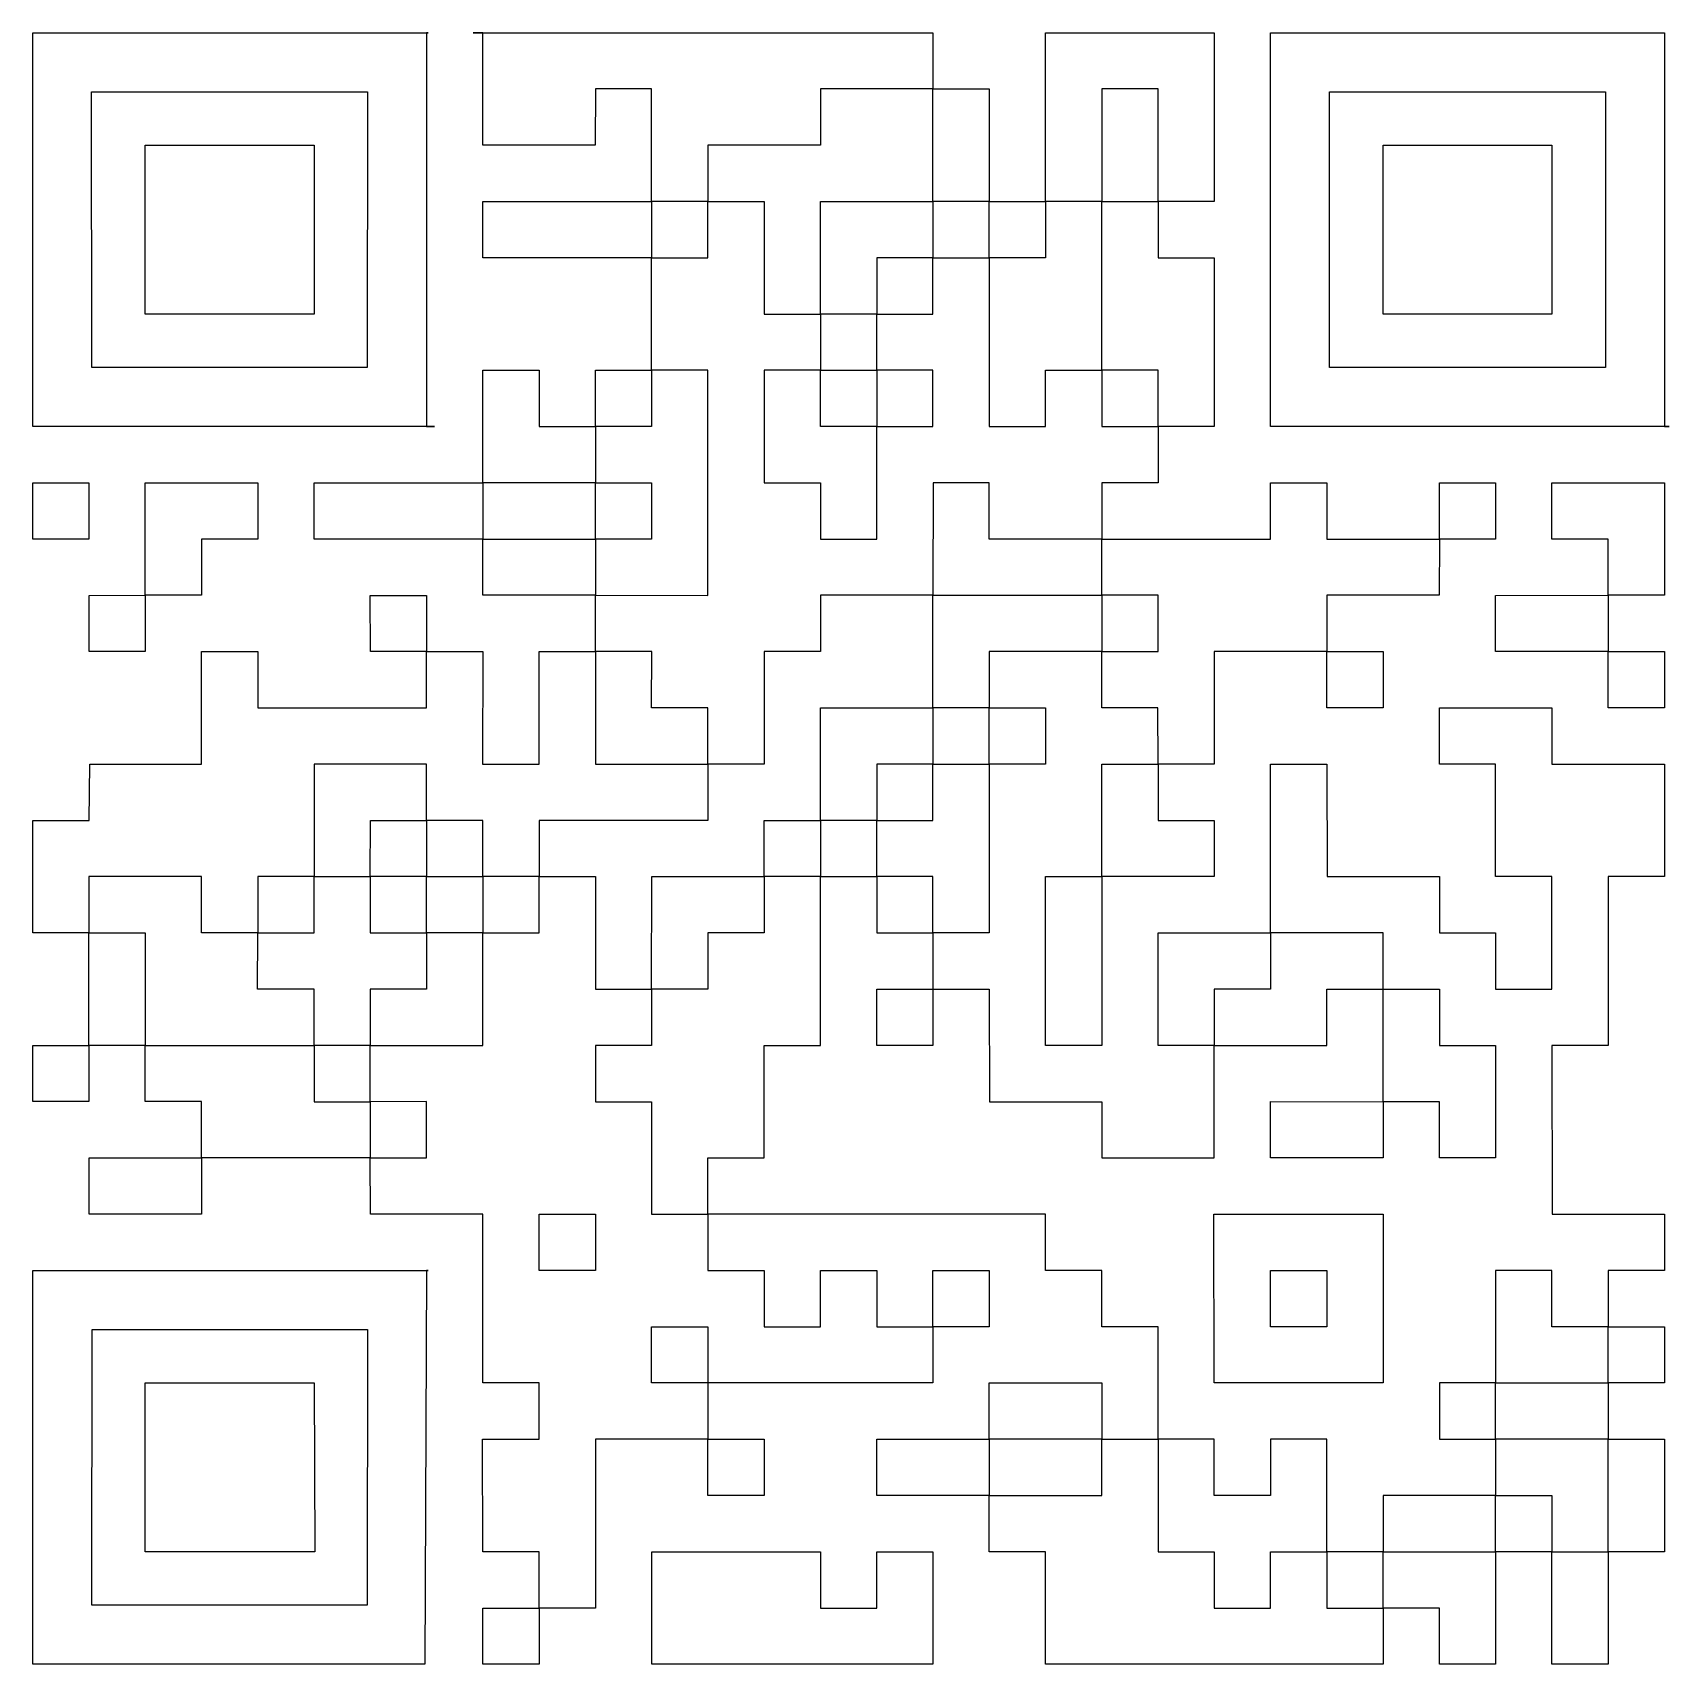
# Model space of a CAD drawing. Header units: centimetres. Extents: x 1.25 to 2.8, y 0.3 to 1.85.
import ezdxf

# ---------------------------------------------------------------- set-up
doc = ezdxf.new("R2010")
doc.units = ezdxf.units.CM
doc.header["$MEASUREMENT"] = 0
doc.layers.add('Layer 1', color=7, linetype='Continuous')

msp = doc.modelspace()

# ---------------------------------------------------------------- linework, layer by layer
at = {"layer": 'Layer 1', "color": 154}
for points, knots in [([(1.24828, 1.47368), (1.24828, 1.47368), (1.62934, 1.47368), (1.62934, 1.47368), (1.62934, 1.47368), (1.62934, 1.47368), (1.62172, 1.47368), (1.62172, 1.47368), (1.62172, 1.47368), (1.62172, 1.47368), (1.62172, 1.84712), (1.62172, 1.84712), (1.62172, 1.84712), (1.62172, 1.84712), (1.62325, 1.84712), (1.62325, 1.84712), (1.62325, 1.84712), (1.62325, 1.84712), (1.24827, 1.84712), (1.24827, 1.84712), (1.24827, 1.84712), (1.24827, 1.84712), (1.24828, 1.47368), (1.24828, 1.47368)], [0, 0, 0, 0, 0.1428571, 0.1428571, 0.1428571, 0.1428571, 0.2857143, 0.2857143, 0.2857143, 0.2857143, 0.4285714, 0.4285714, 0.4285714, 0.4285714, 0.5714286, 0.5714286, 0.5714286, 0.5714286, 0.7142857, 0.7142857, 0.7142857, 0.7142857, 1, 1, 1, 1]), ([(1.83512, 1.68708), (1.83512, 1.68708), (1.88847, 1.68708), (1.88847, 1.68708), (1.88847, 1.68708), (1.88847, 1.68708), (1.88846, 1.74043), (1.88846, 1.74043), (1.88846, 1.74043), (1.88846, 1.74043), (1.99527, 1.74043), (1.99527, 1.74043), (1.99527, 1.74043), (1.99527, 1.74043), (1.99516, 1.79378), (1.99516, 1.79378), (1.99516, 1.79378), (1.99516, 1.79378), (2.10187, 1.79378), (2.10187, 1.79378), (2.10187, 1.79378), (2.10187, 1.79378), (2.10186, 1.84712), (2.10186, 1.84712), (2.10186, 1.84712), (2.10186, 1.84712), (2.09272, 1.84712), (2.09272, 1.84712), (2.09272, 1.84712), (2.09272, 1.84712), (1.66593, 1.84712), (1.66593, 1.84712), (1.66593, 1.84712), (1.66593, 1.84712), (1.67508, 1.84712), (1.67508, 1.84712), (1.67508, 1.84712), (1.67508, 1.84712), (1.67508, 1.74043), (1.67508, 1.74043), (1.67508, 1.74043), (1.67508, 1.74043), (1.78158, 1.74043), (1.78158, 1.74043), (1.78158, 1.74043), (1.78158, 1.74043), (1.78177, 1.79378), (1.78177, 1.79378), (1.78177, 1.79378), (1.78177, 1.79378), (1.83512, 1.79378), (1.83512, 1.79378), (1.83512, 1.79378), (1.83512, 1.79378), (1.83512, 1.68708), (1.83512, 1.68708)], [0, 0, 0, 0, 0.0666667, 0.0666667, 0.0666667, 0.0666667, 0.1333333, 0.1333333, 0.1333333, 0.1333333, 0.2, 0.2, 0.2, 0.2, 0.2666667, 0.2666667, 0.2666667, 0.2666667, 0.3333333, 0.3333333, 0.3333333, 0.3333333, 0.4, 0.4, 0.4, 0.4, 0.4666667, 0.4666667, 0.4666667, 0.4666667, 0.5333333, 0.5333333, 0.5333333, 0.5333333, 0.6, 0.6, 0.6, 0.6, 0.6666667, 0.6666667, 0.6666667, 0.6666667, 0.7333333, 0.7333333, 0.7333333, 0.7333333, 0.8, 0.8, 0.8, 0.8, 0.8666667, 0.8666667, 0.8666667, 0.8666667, 1, 1, 1, 1]), ([(2.20857, 1.68708), (2.20857, 1.68708), (2.26192, 1.68708), (2.26192, 1.68708), (2.26192, 1.68708), (2.26192, 1.68708), (2.26192, 1.79378), (2.26192, 1.79378), (2.26192, 1.79378), (2.26192, 1.79378), (2.31528, 1.79378), (2.31528, 1.79378), (2.31528, 1.79378), (2.31528, 1.79378), (2.31527, 1.68708), (2.31527, 1.68708), (2.31527, 1.68708), (2.31527, 1.68708), (2.36861, 1.68708), (2.36861, 1.68708), (2.36861, 1.68708), (2.36861, 1.68708), (2.36861, 1.84712), (2.36861, 1.84712), (2.36861, 1.84712), (2.36861, 1.84712), (2.20847, 1.84712), (2.20847, 1.84712), (2.20847, 1.84712), (2.20847, 1.84712), (2.20857, 1.68708), (2.20857, 1.68708)], [0, 0, 0, 0, 0.1111111, 0.1111111, 0.1111111, 0.1111111, 0.2222222, 0.2222222, 0.2222222, 0.2222222, 0.3333333, 0.3333333, 0.3333333, 0.3333333, 0.4444444, 0.4444444, 0.4444444, 0.4444444, 0.5555556, 0.5555556, 0.5555556, 0.5555556, 0.6666667, 0.6666667, 0.6666667, 0.6666667, 0.7777778, 0.7777778, 0.7777778, 0.7777778, 1, 1, 1, 1]), ([(2.42197, 1.47368), (2.42197, 1.47368), (2.79999, 1.47368), (2.79999, 1.47368), (2.79999, 1.47368), (2.79999, 1.47368), (2.79541, 1.47368), (2.79541, 1.47368), (2.79541, 1.47368), (2.79541, 1.47368), (2.79541, 1.84712), (2.79541, 1.84712), (2.79541, 1.84712), (2.79541, 1.84712), (2.42197, 1.84712), (2.42197, 1.84712), (2.42197, 1.84712), (2.42197, 1.84712), (2.42197, 1.47368), (2.42197, 1.47368)], [0, 0, 0, 0, 0.1666667, 0.1666667, 0.1666667, 0.1666667, 0.3333333, 0.3333333, 0.3333333, 0.3333333, 0.5, 0.5, 0.5, 0.5, 0.6666667, 0.6666667, 0.6666667, 0.6666667, 1, 1, 1, 1]), ([(1.30429, 1.52969), (1.30429, 1.52969), (1.56533, 1.52969), (1.56533, 1.52969), (1.56533, 1.52969), (1.56533, 1.52969), (1.5657, 1.79111), (1.5657, 1.79111), (1.5657, 1.79111), (1.5657, 1.79111), (1.30391, 1.79111), (1.30391, 1.79111), (1.30391, 1.79111), (1.30391, 1.79111), (1.30429, 1.52969), (1.30429, 1.52969)], [0, 0, 0, 0, 0.2, 0.2, 0.2, 0.2, 0.4, 0.4, 0.4, 0.4, 0.6, 0.6, 0.6, 0.6, 1, 1, 1, 1]), ([(2.10187, 1.68708), (2.10187, 1.68708), (2.15522, 1.68708), (2.15522, 1.68708), (2.15522, 1.68708), (2.15522, 1.68708), (2.15521, 1.79377), (2.15521, 1.79377), (2.15521, 1.79377), (2.15521, 1.79377), (2.10187, 1.79378), (2.10187, 1.79378), (2.10187, 1.79378), (2.10187, 1.79378), (2.10187, 1.68708), (2.10187, 1.68708)], [0, 0, 0, 0, 0.2, 0.2, 0.2, 0.2, 0.4, 0.4, 0.4, 0.4, 0.6, 0.6, 0.6, 0.6, 1, 1, 1, 1]), ([(2.47798, 1.52969), (2.47798, 1.52969), (2.7394, 1.52969), (2.7394, 1.52969), (2.7394, 1.52969), (2.7394, 1.52969), (2.7394, 1.79111), (2.7394, 1.79111), (2.7394, 1.79111), (2.7394, 1.79111), (2.47798, 1.79111), (2.47798, 1.79111), (2.47798, 1.79111), (2.47798, 1.79111), (2.47798, 1.52969), (2.47798, 1.52969)], [0, 0, 0, 0, 0.2, 0.2, 0.2, 0.2, 0.4, 0.4, 0.4, 0.4, 0.6, 0.6, 0.6, 0.6, 1, 1, 1, 1]), ([(1.35498, 1.58039), (1.35498, 1.58039), (1.51502, 1.58039), (1.51502, 1.58039), (1.51502, 1.58039), (1.51502, 1.58039), (1.51502, 1.74042), (1.51502, 1.74042), (1.51502, 1.74042), (1.51502, 1.74042), (1.35498, 1.74042), (1.35498, 1.74042), (1.35498, 1.74042), (1.35498, 1.74042), (1.35498, 1.58039), (1.35498, 1.58039)], [0, 0, 0, 0, 0.2, 0.2, 0.2, 0.2, 0.4, 0.4, 0.4, 0.4, 0.6, 0.6, 0.6, 0.6, 1, 1, 1, 1]), ([(2.52868, 1.58039), (2.52868, 1.58039), (2.68872, 1.58039), (2.68872, 1.58039), (2.68872, 1.58039), (2.68872, 1.58039), (2.68871, 1.74042), (2.68871, 1.74042), (2.68871, 1.74042), (2.68871, 1.74042), (2.52876, 1.74042), (2.52876, 1.74042), (2.52876, 1.74042), (2.52876, 1.74042), (2.52868, 1.58039), (2.52868, 1.58039)], [0, 0, 0, 0, 0.2, 0.2, 0.2, 0.2, 0.4, 0.4, 0.4, 0.4, 0.6, 0.6, 0.6, 0.6, 1, 1, 1, 1]), ([(1.83512, 1.63373), (1.83512, 1.63373), (1.83512, 1.68708), (1.83512, 1.68708), (1.83512, 1.68708), (1.83512, 1.68708), (1.67508, 1.68707), (1.67508, 1.68707), (1.67508, 1.68707), (1.67508, 1.68707), (1.67508, 1.63373), (1.67508, 1.63373), (1.67508, 1.63373), (1.67508, 1.63373), (1.83512, 1.63373), (1.83512, 1.63373)], [0, 0, 0, 0, 0.2, 0.2, 0.2, 0.2, 0.4, 0.4, 0.4, 0.4, 0.6, 0.6, 0.6, 0.6, 1, 1, 1, 1]), ([(1.83512, 1.63373), (1.83512, 1.63373), (1.83512, 1.52703), (1.83512, 1.52703), (1.83512, 1.52703), (1.83512, 1.52703), (1.88848, 1.52703), (1.88848, 1.52703), (1.88848, 1.52703), (1.88848, 1.52703), (1.88848, 1.31362), (1.88848, 1.31362), (1.88848, 1.31362), (1.88848, 1.31362), (1.78177, 1.31363), (1.78177, 1.31363), (1.78177, 1.31363), (1.78177, 1.31363), (1.78177, 1.26028), (1.78177, 1.26028), (1.78177, 1.26028), (1.78177, 1.26028), (1.83513, 1.26029), (1.83513, 1.26029), (1.83513, 1.26029), (1.83513, 1.26029), (1.83512, 1.20694), (1.83512, 1.20694), (1.83512, 1.20694), (1.83512, 1.20694), (1.88848, 1.20694), (1.88848, 1.20694), (1.88848, 1.20694), (1.88848, 1.20694), (1.88847, 1.15358), (1.88847, 1.15358), (1.88847, 1.15358), (1.88847, 1.15358), (1.94181, 1.15359), (1.94181, 1.15359), (1.94181, 1.15359), (1.94181, 1.15359), (1.94181, 1.26029), (1.94181, 1.26029), (1.94181, 1.26029), (1.94181, 1.26029), (1.99517, 1.26029), (1.99517, 1.26029), (1.99517, 1.26029), (1.99517, 1.26029), (1.99516, 1.31364), (1.99516, 1.31364), (1.99516, 1.31364), (1.99516, 1.31364), (2.10187, 1.31363), (2.10187, 1.31363), (2.10187, 1.31363), (2.10187, 1.31363), (2.10192, 1.42033), (2.10192, 1.42033), (2.10192, 1.42033), (2.10192, 1.42033), (2.15523, 1.42033), (2.15523, 1.42033), (2.15523, 1.42033), (2.15523, 1.42033), (2.15523, 1.36699), (2.15523, 1.36699), (2.15523, 1.36699), (2.15523, 1.36699), (2.26192, 1.36698), (2.26192, 1.36698), (2.26192, 1.36698), (2.26192, 1.36698), (2.26191, 1.42033), (2.26191, 1.42033), (2.26191, 1.42033), (2.26191, 1.42033), (2.31527, 1.42033), (2.31527, 1.42033), (2.31527, 1.42033), (2.31527, 1.42033), (2.31527, 1.47368), (2.31527, 1.47368), (2.31527, 1.47368), (2.31527, 1.47368), (2.26191, 1.47367), (2.26191, 1.47367), (2.26191, 1.47367), (2.26191, 1.47367), (2.26192, 1.52703), (2.26192, 1.52703), (2.26192, 1.52703), (2.26192, 1.52703), (2.20858, 1.52702), (2.20858, 1.52702), (2.20858, 1.52702), (2.20858, 1.52702), (2.20862, 1.47367), (2.20862, 1.47367), (2.20862, 1.47367), (2.20862, 1.47367), (2.15521, 1.47367), (2.15521, 1.47367), (2.15521, 1.47367), (2.15521, 1.47367), (2.15522, 1.63373), (2.15522, 1.63373), (2.15522, 1.63373), (2.15522, 1.63373), (2.10187, 1.63373), (2.10187, 1.63373), (2.10187, 1.63373), (2.10187, 1.63373), (2.10188, 1.58037), (2.10188, 1.58037), (2.10188, 1.58037), (2.10188, 1.58037), (2.04852, 1.58038), (2.04852, 1.58038), (2.04852, 1.58038), (2.04852, 1.58038), (2.04852, 1.52703), (2.04852, 1.52703), (2.04852, 1.52703), (2.04852, 1.52703), (2.10188, 1.52703), (2.10188, 1.52703), (2.10188, 1.52703), (2.10188, 1.52703), (2.10188, 1.47367), (2.10188, 1.47367), (2.10188, 1.47367), (2.10188, 1.47367), (2.04852, 1.47368), (2.04852, 1.47368), (2.04852, 1.47368), (2.04852, 1.47368), (2.04852, 1.36697), (2.04852, 1.36697), (2.04852, 1.36697), (2.04852, 1.36697), (1.99516, 1.36697), (1.99516, 1.36697), (1.99516, 1.36697), (1.99516, 1.36697), (1.99517, 1.42032), (1.99517, 1.42032), (1.99517, 1.42032), (1.99517, 1.42032), (1.94181, 1.42032), (1.94181, 1.42032), (1.94181, 1.42032), (1.94181, 1.42032), (1.94181, 1.52703), (1.94181, 1.52703), (1.94181, 1.52703), (1.94181, 1.52703), (1.99517, 1.52703), (1.99517, 1.52703), (1.99517, 1.52703), (1.99517, 1.52703), (1.99517, 1.58038), (1.99517, 1.58038), (1.99517, 1.58038), (1.99517, 1.58038), (1.94181, 1.58037), (1.94181, 1.58037), (1.94181, 1.58037), (1.94181, 1.58037), (1.94181, 1.68707), (1.94181, 1.68707), (1.94181, 1.68707), (1.94181, 1.68707), (1.88847, 1.68708), (1.88847, 1.68708), (1.88847, 1.68708), (1.88847, 1.68708), (1.88848, 1.63372), (1.88848, 1.63372), (1.88848, 1.63372), (1.88848, 1.63372), (1.83512, 1.63373), (1.83512, 1.63373)], [0, 0, 0, 0, 0.0212766, 0.0212766, 0.0212766, 0.0212766, 0.0425532, 0.0425532, 0.0425532, 0.0425532, 0.0638298, 0.0638298, 0.0638298, 0.0638298, 0.0851064, 0.0851064, 0.0851064, 0.0851064, 0.106383, 0.106383, 0.106383, 0.106383, 0.1276596, 0.1276596, 0.1276596, 0.1276596, 0.1489362, 0.1489362, 0.1489362, 0.1489362, 0.1702128, 0.1702128, 0.1702128, 0.1702128, 0.1914894, 0.1914894, 0.1914894, 0.1914894, 0.212766, 0.212766, 0.212766, 0.212766, 0.2340426, 0.2340426, 0.2340426, 0.2340426, 0.2553191, 0.2553191, 0.2553191, 0.2553191, 0.2765957, 0.2765957, 0.2765957, 0.2765957, 0.2978723, 0.2978723, 0.2978723, 0.2978723, 0.3191489, 0.3191489, 0.3191489, 0.3191489, 0.3404255, 0.3404255, 0.3404255, 0.3404255, 0.3617021, 0.3617021, 0.3617021, 0.3617021, 0.3829787, 0.3829787, 0.3829787, 0.3829787, 0.4042553, 0.4042553, 0.4042553, 0.4042553, 0.4255319, 0.4255319, 0.4255319, 0.4255319, 0.4468085, 0.4468085, 0.4468085, 0.4468085, 0.4680851, 0.4680851, 0.4680851, 0.4680851, 0.4893617, 0.4893617, 0.4893617, 0.4893617, 0.5106383, 0.5106383, 0.5106383, 0.5106383, 0.5319149, 0.5319149, 0.5319149, 0.5319149, 0.5531915, 0.5531915, 0.5531915, 0.5531915, 0.5744681, 0.5744681, 0.5744681, 0.5744681, 0.5957447, 0.5957447, 0.5957447, 0.5957447, 0.6170213, 0.6170213, 0.6170213, 0.6170213, 0.6382979, 0.6382979, 0.6382979, 0.6382979, 0.6595745, 0.6595745, 0.6595745, 0.6595745, 0.6808511, 0.6808511, 0.6808511, 0.6808511, 0.7021277, 0.7021277, 0.7021277, 0.7021277, 0.7234043, 0.7234043, 0.7234043, 0.7234043, 0.7446809, 0.7446809, 0.7446809, 0.7446809, 0.7659574, 0.7659574, 0.7659574, 0.7659574, 0.787234, 0.787234, 0.787234, 0.787234, 0.8085106, 0.8085106, 0.8085106, 0.8085106, 0.8297872, 0.8297872, 0.8297872, 0.8297872, 0.8510638, 0.8510638, 0.8510638, 0.8510638, 0.8723404, 0.8723404, 0.8723404, 0.8723404, 0.893617, 0.893617, 0.893617, 0.893617, 0.9148936, 0.9148936, 0.9148936, 0.9148936, 0.9361702, 0.9361702, 0.9361702, 0.9361702, 0.9574468, 0.9574468, 0.9574468, 0.9574468, 1, 1, 1, 1]), ([(1.99517, 1.58038), (1.99517, 1.58038), (2.04852, 1.58038), (2.04852, 1.58038), (2.04852, 1.58038), (2.04852, 1.58038), (2.04851, 1.63373), (2.04851, 1.63373), (2.04851, 1.63373), (2.04851, 1.63373), (2.10187, 1.63373), (2.10187, 1.63373), (2.10187, 1.63373), (2.10187, 1.63373), (2.10187, 1.68708), (2.10187, 1.68708), (2.10187, 1.68708), (2.10187, 1.68708), (1.99518, 1.68707), (1.99518, 1.68707), (1.99518, 1.68707), (1.99518, 1.68707), (1.99517, 1.58038), (1.99517, 1.58038)], [0, 0, 0, 0, 0.1428571, 0.1428571, 0.1428571, 0.1428571, 0.2857143, 0.2857143, 0.2857143, 0.2857143, 0.4285714, 0.4285714, 0.4285714, 0.4285714, 0.5714286, 0.5714286, 0.5714286, 0.5714286, 0.7142857, 0.7142857, 0.7142857, 0.7142857, 1, 1, 1, 1]), ([(2.15522, 1.63373), (2.15522, 1.63373), (2.20856, 1.63373), (2.20856, 1.63373), (2.20856, 1.63373), (2.20856, 1.63373), (2.20857, 1.68708), (2.20857, 1.68708), (2.20857, 1.68708), (2.20857, 1.68708), (2.15522, 1.68708), (2.15522, 1.68708), (2.15522, 1.68708), (2.15522, 1.68708), (2.15522, 1.63373), (2.15522, 1.63373)], [0, 0, 0, 0, 0.2, 0.2, 0.2, 0.2, 0.4, 0.4, 0.4, 0.4, 0.6, 0.6, 0.6, 0.6, 1, 1, 1, 1]), ([(2.26192, 1.52703), (2.26192, 1.52703), (2.31528, 1.52703), (2.31528, 1.52703), (2.31528, 1.52703), (2.31528, 1.52703), (2.31527, 1.47368), (2.31527, 1.47368), (2.31527, 1.47368), (2.31527, 1.47368), (2.36861, 1.47368), (2.36861, 1.47368), (2.36861, 1.47368), (2.36861, 1.47368), (2.36861, 1.63372), (2.36861, 1.63372), (2.36861, 1.63372), (2.36861, 1.63372), (2.31527, 1.63372), (2.31527, 1.63372), (2.31527, 1.63372), (2.31527, 1.63372), (2.31527, 1.68708), (2.31527, 1.68708), (2.31527, 1.68708), (2.31527, 1.68708), (2.26192, 1.68708), (2.26192, 1.68708), (2.26192, 1.68708), (2.26192, 1.68708), (2.26192, 1.52703), (2.26192, 1.52703)], [0, 0, 0, 0, 0.1111111, 0.1111111, 0.1111111, 0.1111111, 0.2222222, 0.2222222, 0.2222222, 0.2222222, 0.3333333, 0.3333333, 0.3333333, 0.3333333, 0.4444444, 0.4444444, 0.4444444, 0.4444444, 0.5555556, 0.5555556, 0.5555556, 0.5555556, 0.6666667, 0.6666667, 0.6666667, 0.6666667, 0.7777778, 0.7777778, 0.7777778, 0.7777778, 1, 1, 1, 1]), ([(1.67507, 1.42033), (1.67507, 1.42033), (1.78177, 1.42033), (1.78177, 1.42033), (1.78177, 1.42033), (1.78177, 1.42033), (1.78177, 1.47368), (1.78177, 1.47368), (1.78177, 1.47368), (1.78177, 1.47368), (1.72842, 1.47367), (1.72842, 1.47367), (1.72842, 1.47367), (1.72842, 1.47367), (1.72842, 1.52702), (1.72842, 1.52702), (1.72842, 1.52702), (1.72842, 1.52702), (1.67517, 1.52702), (1.67517, 1.52702), (1.67517, 1.52702), (1.67517, 1.52702), (1.67507, 1.42033), (1.67507, 1.42033)], [0, 0, 0, 0, 0.1428571, 0.1428571, 0.1428571, 0.1428571, 0.2857143, 0.2857143, 0.2857143, 0.2857143, 0.4285714, 0.4285714, 0.4285714, 0.4285714, 0.5714286, 0.5714286, 0.5714286, 0.5714286, 0.7142857, 0.7142857, 0.7142857, 0.7142857, 1, 1, 1, 1]), ([(1.78177, 1.47368), (1.78177, 1.47368), (1.83511, 1.47368), (1.83511, 1.47368), (1.83511, 1.47368), (1.83511, 1.47368), (1.83512, 1.52703), (1.83512, 1.52703), (1.83512, 1.52703), (1.83512, 1.52703), (1.78178, 1.52702), (1.78178, 1.52702), (1.78178, 1.52702), (1.78178, 1.52702), (1.78177, 1.47368), (1.78177, 1.47368)], [0, 0, 0, 0, 0.2, 0.2, 0.2, 0.2, 0.4, 0.4, 0.4, 0.4, 0.6, 0.6, 0.6, 0.6, 1, 1, 1, 1]), ([(2.04852, 1.47368), (2.04852, 1.47368), (2.04852, 1.52703), (2.04852, 1.52703), (2.04852, 1.52703), (2.04852, 1.52703), (1.99517, 1.52703), (1.99517, 1.52703), (1.99517, 1.52703), (1.99517, 1.52703), (1.99518, 1.47368), (1.99518, 1.47368), (1.99518, 1.47368), (1.99518, 1.47368), (2.04852, 1.47368), (2.04852, 1.47368)], [0, 0, 0, 0, 0.2, 0.2, 0.2, 0.2, 0.4, 0.4, 0.4, 0.4, 0.6, 0.6, 0.6, 0.6, 1, 1, 1, 1]), ([(1.24828, 1.36699), (1.24828, 1.36699), (1.30162, 1.36699), (1.30162, 1.36699), (1.30162, 1.36699), (1.30162, 1.36699), (1.30162, 1.42032), (1.30162, 1.42032), (1.30162, 1.42032), (1.30162, 1.42032), (1.24827, 1.42032), (1.24827, 1.42032), (1.24827, 1.42032), (1.24827, 1.42032), (1.24828, 1.36699), (1.24828, 1.36699)], [0, 0, 0, 0, 0.2, 0.2, 0.2, 0.2, 0.4, 0.4, 0.4, 0.4, 0.6, 0.6, 0.6, 0.6, 1, 1, 1, 1]), ([(1.35497, 1.31363), (1.35497, 1.31363), (1.40832, 1.31364), (1.40832, 1.31364), (1.40832, 1.31364), (1.40832, 1.31364), (1.40832, 1.36699), (1.40832, 1.36699), (1.40832, 1.36699), (1.40832, 1.36699), (1.46167, 1.36699), (1.46167, 1.36699), (1.46167, 1.36699), (1.46167, 1.36699), (1.46167, 1.42032), (1.46167, 1.42032), (1.46167, 1.42032), (1.46167, 1.42032), (1.35497, 1.42032), (1.35497, 1.42032), (1.35497, 1.42032), (1.35497, 1.42032), (1.35497, 1.31363), (1.35497, 1.31363)], [0, 0, 0, 0, 0.1428571, 0.1428571, 0.1428571, 0.1428571, 0.2857143, 0.2857143, 0.2857143, 0.2857143, 0.4285714, 0.4285714, 0.4285714, 0.4285714, 0.5714286, 0.5714286, 0.5714286, 0.5714286, 0.7142857, 0.7142857, 0.7142857, 0.7142857, 1, 1, 1, 1]), ([(1.67507, 1.36698), (1.67507, 1.36698), (1.67507, 1.42033), (1.67507, 1.42033), (1.67507, 1.42033), (1.67507, 1.42033), (1.51503, 1.42032), (1.51503, 1.42032), (1.51503, 1.42032), (1.51503, 1.42032), (1.51503, 1.36699), (1.51503, 1.36699), (1.51503, 1.36699), (1.51503, 1.36699), (1.67507, 1.36698), (1.67507, 1.36698)], [0, 0, 0, 0, 0.2, 0.2, 0.2, 0.2, 0.4, 0.4, 0.4, 0.4, 0.6, 0.6, 0.6, 0.6, 1, 1, 1, 1]), ([(1.78177, 1.36698), (1.78177, 1.36698), (1.83511, 1.36699), (1.83511, 1.36699), (1.83511, 1.36699), (1.83511, 1.36699), (1.83511, 1.42032), (1.83511, 1.42032), (1.83511, 1.42032), (1.83511, 1.42032), (1.78177, 1.42033), (1.78177, 1.42033), (1.78177, 1.42033), (1.78177, 1.42033), (1.78177, 1.36698), (1.78177, 1.36698)], [0, 0, 0, 0, 0.2, 0.2, 0.2, 0.2, 0.4, 0.4, 0.4, 0.4, 0.6, 0.6, 0.6, 0.6, 1, 1, 1, 1]), ([(2.26192, 1.36698), (2.26192, 1.36698), (2.26192, 1.31363), (2.26192, 1.31363), (2.26192, 1.31363), (2.26192, 1.31363), (2.31527, 1.31364), (2.31527, 1.31364), (2.31527, 1.31364), (2.31527, 1.31364), (2.31527, 1.26027), (2.31527, 1.26027), (2.31527, 1.26027), (2.31527, 1.26027), (2.26192, 1.26028), (2.26192, 1.26028), (2.26192, 1.26028), (2.26192, 1.26028), (2.26193, 1.20694), (2.26193, 1.20694), (2.26193, 1.20694), (2.26193, 1.20694), (2.31517, 1.20694), (2.31517, 1.20694), (2.31517, 1.20694), (2.31517, 1.20694), (2.31527, 1.15358), (2.31527, 1.15358), (2.31527, 1.15358), (2.31527, 1.15358), (2.36861, 1.15359), (2.36861, 1.15359), (2.36861, 1.15359), (2.36861, 1.15359), (2.36861, 1.26029), (2.36861, 1.26029), (2.36861, 1.26029), (2.36861, 1.26029), (2.47532, 1.26028), (2.47532, 1.26028), (2.47532, 1.26028), (2.47532, 1.26028), (2.47531, 1.31364), (2.47531, 1.31364), (2.47531, 1.31364), (2.47531, 1.31364), (2.58192, 1.31364), (2.58192, 1.31364), (2.58192, 1.31364), (2.58192, 1.31364), (2.58202, 1.36698), (2.58202, 1.36698), (2.58202, 1.36698), (2.58202, 1.36698), (2.47531, 1.36697), (2.47531, 1.36697), (2.47531, 1.36697), (2.47531, 1.36697), (2.47531, 1.42032), (2.47531, 1.42032), (2.47531, 1.42032), (2.47531, 1.42032), (2.42197, 1.42032), (2.42197, 1.42032), (2.42197, 1.42032), (2.42197, 1.42032), (2.42197, 1.36697), (2.42197, 1.36697), (2.42197, 1.36697), (2.42197, 1.36697), (2.26192, 1.36698), (2.26192, 1.36698)], [0, 0, 0, 0, 0.0526316, 0.0526316, 0.0526316, 0.0526316, 0.1052632, 0.1052632, 0.1052632, 0.1052632, 0.1578947, 0.1578947, 0.1578947, 0.1578947, 0.2105263, 0.2105263, 0.2105263, 0.2105263, 0.2631579, 0.2631579, 0.2631579, 0.2631579, 0.3157895, 0.3157895, 0.3157895, 0.3157895, 0.3684211, 0.3684211, 0.3684211, 0.3684211, 0.4210526, 0.4210526, 0.4210526, 0.4210526, 0.4736842, 0.4736842, 0.4736842, 0.4736842, 0.5263158, 0.5263158, 0.5263158, 0.5263158, 0.5789474, 0.5789474, 0.5789474, 0.5789474, 0.6315789, 0.6315789, 0.6315789, 0.6315789, 0.6842105, 0.6842105, 0.6842105, 0.6842105, 0.7368421, 0.7368421, 0.7368421, 0.7368421, 0.7894737, 0.7894737, 0.7894737, 0.7894737, 0.8421053, 0.8421053, 0.8421053, 0.8421053, 0.8947368, 0.8947368, 0.8947368, 0.8947368, 1, 1, 1, 1]), ([(2.58202, 1.36698), (2.58202, 1.36698), (2.63536, 1.36699), (2.63536, 1.36699), (2.63536, 1.36699), (2.63536, 1.36699), (2.63536, 1.42032), (2.63536, 1.42032), (2.63536, 1.42032), (2.63536, 1.42032), (2.58202, 1.42032), (2.58202, 1.42032), (2.58202, 1.42032), (2.58202, 1.42032), (2.58202, 1.36698), (2.58202, 1.36698)], [0, 0, 0, 0, 0.2, 0.2, 0.2, 0.2, 0.4, 0.4, 0.4, 0.4, 0.6, 0.6, 0.6, 0.6, 1, 1, 1, 1]), ([(2.74207, 1.31363), (2.74207, 1.31363), (2.79541, 1.31364), (2.79541, 1.31364), (2.79541, 1.31364), (2.79541, 1.31364), (2.79541, 1.42032), (2.79541, 1.42032), (2.79541, 1.42032), (2.79541, 1.42032), (2.68872, 1.42032), (2.68872, 1.42032), (2.68872, 1.42032), (2.68872, 1.42032), (2.68872, 1.36699), (2.68872, 1.36699), (2.68872, 1.36699), (2.68872, 1.36699), (2.74207, 1.36699), (2.74207, 1.36699), (2.74207, 1.36699), (2.74207, 1.36699), (2.74207, 1.31363), (2.74207, 1.31363)], [0, 0, 0, 0, 0.1428571, 0.1428571, 0.1428571, 0.1428571, 0.2857143, 0.2857143, 0.2857143, 0.2857143, 0.4285714, 0.4285714, 0.4285714, 0.4285714, 0.5714286, 0.5714286, 0.5714286, 0.5714286, 0.7142857, 0.7142857, 0.7142857, 0.7142857, 1, 1, 1, 1]), ([(1.78177, 1.31363), (1.78177, 1.31363), (1.78177, 1.36698), (1.78177, 1.36698), (1.78177, 1.36698), (1.78177, 1.36698), (1.67507, 1.36698), (1.67507, 1.36698), (1.67507, 1.36698), (1.67507, 1.36698), (1.67508, 1.31364), (1.67508, 1.31364), (1.67508, 1.31364), (1.67508, 1.31364), (1.78177, 1.31363), (1.78177, 1.31363)], [0, 0, 0, 0, 0.2, 0.2, 0.2, 0.2, 0.4, 0.4, 0.4, 0.4, 0.6, 0.6, 0.6, 0.6, 1, 1, 1, 1]), ([(1.35497, 1.31363), (1.35497, 1.31363), (1.30163, 1.31362), (1.30163, 1.31362), (1.30163, 1.31362), (1.30163, 1.31362), (1.30163, 1.26029), (1.30163, 1.26029), (1.30163, 1.26029), (1.30163, 1.26029), (1.35497, 1.26029), (1.35497, 1.26029), (1.35497, 1.26029), (1.35497, 1.26029), (1.35497, 1.31363), (1.35497, 1.31363)], [0, 0, 0, 0, 0.2, 0.2, 0.2, 0.2, 0.4, 0.4, 0.4, 0.4, 0.6, 0.6, 0.6, 0.6, 1, 1, 1, 1]), ([(1.62172, 1.26028), (1.62172, 1.26028), (1.62172, 1.31362), (1.62172, 1.31362), (1.62172, 1.31362), (1.62172, 1.31362), (1.56837, 1.31362), (1.56837, 1.31362), (1.56837, 1.31362), (1.56837, 1.31362), (1.56838, 1.26029), (1.56838, 1.26029), (1.56838, 1.26029), (1.56838, 1.26029), (1.62172, 1.26028), (1.62172, 1.26028)], [0, 0, 0, 0, 0.2, 0.2, 0.2, 0.2, 0.4, 0.4, 0.4, 0.4, 0.6, 0.6, 0.6, 0.6, 1, 1, 1, 1]), ([(2.10187, 1.20693), (2.10187, 1.20693), (2.15522, 1.20693), (2.15522, 1.20693), (2.15522, 1.20693), (2.15522, 1.20693), (2.15521, 1.26029), (2.15521, 1.26029), (2.15521, 1.26029), (2.15521, 1.26029), (2.26192, 1.26028), (2.26192, 1.26028), (2.26192, 1.26028), (2.26192, 1.26028), (2.26192, 1.31363), (2.26192, 1.31363), (2.26192, 1.31363), (2.26192, 1.31363), (2.10187, 1.31363), (2.10187, 1.31363), (2.10187, 1.31363), (2.10187, 1.31363), (2.10187, 1.20693), (2.10187, 1.20693)], [0, 0, 0, 0, 0.1428571, 0.1428571, 0.1428571, 0.1428571, 0.2857143, 0.2857143, 0.2857143, 0.2857143, 0.4285714, 0.4285714, 0.4285714, 0.4285714, 0.5714286, 0.5714286, 0.5714286, 0.5714286, 0.7142857, 0.7142857, 0.7142857, 0.7142857, 1, 1, 1, 1]), ([(2.74207, 1.26028), (2.74207, 1.26028), (2.74207, 1.31363), (2.74207, 1.31363), (2.74207, 1.31363), (2.74207, 1.31363), (2.63537, 1.31362), (2.63537, 1.31362), (2.63537, 1.31362), (2.63537, 1.31362), (2.63537, 1.26029), (2.63537, 1.26029), (2.63537, 1.26029), (2.63537, 1.26029), (2.74207, 1.26028), (2.74207, 1.26028)], [0, 0, 0, 0, 0.2, 0.2, 0.2, 0.2, 0.4, 0.4, 0.4, 0.4, 0.6, 0.6, 0.6, 0.6, 1, 1, 1, 1]), ([(1.30162, 0.99353), (1.30162, 0.99353), (1.30162, 1.04689), (1.30162, 1.04689), (1.30162, 1.04689), (1.30162, 1.04689), (1.40832, 1.04689), (1.40832, 1.04689), (1.40832, 1.04689), (1.40832, 1.04689), (1.40833, 0.99354), (1.40833, 0.99354), (1.40833, 0.99354), (1.40833, 0.99354), (1.46167, 0.99353), (1.46167, 0.99353), (1.46167, 0.99353), (1.46167, 0.99353), (1.46167, 1.04689), (1.46167, 1.04689), (1.46167, 1.04689), (1.46167, 1.04689), (1.51502, 1.04688), (1.51502, 1.04688), (1.51502, 1.04688), (1.51502, 1.04688), (1.51502, 1.15359), (1.51502, 1.15359), (1.51502, 1.15359), (1.51502, 1.15359), (1.62173, 1.15359), (1.62173, 1.15359), (1.62173, 1.15359), (1.62173, 1.15359), (1.62172, 1.10023), (1.62172, 1.10023), (1.62172, 1.10023), (1.62172, 1.10023), (1.67508, 1.10024), (1.67508, 1.10024), (1.67508, 1.10024), (1.67508, 1.10024), (1.67507, 1.04688), (1.67507, 1.04688), (1.67507, 1.04688), (1.67507, 1.04688), (1.72842, 1.04688), (1.72842, 1.04688), (1.72842, 1.04688), (1.72842, 1.04688), (1.72842, 1.10024), (1.72842, 1.10024), (1.72842, 1.10024), (1.72842, 1.10024), (1.88847, 1.10024), (1.88847, 1.10024), (1.88847, 1.10024), (1.88847, 1.10024), (1.88847, 1.15358), (1.88847, 1.15358), (1.88847, 1.15358), (1.88847, 1.15358), (1.78177, 1.15357), (1.78177, 1.15357), (1.78177, 1.15357), (1.78177, 1.15357), (1.78177, 1.26028), (1.78177, 1.26028), (1.78177, 1.26028), (1.78177, 1.26028), (1.72843, 1.26027), (1.72843, 1.26027), (1.72843, 1.26027), (1.72843, 1.26027), (1.72843, 1.15357), (1.72843, 1.15357), (1.72843, 1.15357), (1.72843, 1.15357), (1.67469, 1.15357), (1.67469, 1.15357), (1.67469, 1.15357), (1.67469, 1.15357), (1.67507, 1.26027), (1.67507, 1.26027), (1.67507, 1.26027), (1.67507, 1.26027), (1.62172, 1.26028), (1.62172, 1.26028), (1.62172, 1.26028), (1.62172, 1.26028), (1.62173, 1.20692), (1.62173, 1.20692), (1.62173, 1.20692), (1.62173, 1.20692), (1.46167, 1.20692), (1.46167, 1.20692), (1.46167, 1.20692), (1.46167, 1.20692), (1.46167, 1.26027), (1.46167, 1.26027), (1.46167, 1.26027), (1.46167, 1.26027), (1.40832, 1.26027), (1.40832, 1.26027), (1.40832, 1.26027), (1.40832, 1.26027), (1.40833, 1.15357), (1.40833, 1.15357), (1.40833, 1.15357), (1.40833, 1.15357), (1.30239, 1.15357), (1.30239, 1.15357), (1.30239, 1.15357), (1.30239, 1.15357), (1.30163, 1.10022), (1.30163, 1.10022), (1.30163, 1.10022), (1.30163, 1.10022), (1.24827, 1.10022), (1.24827, 1.10022), (1.24827, 1.10022), (1.24827, 1.10022), (1.24828, 0.99354), (1.24828, 0.99354), (1.24828, 0.99354), (1.24828, 0.99354), (1.30162, 0.99353), (1.30162, 0.99353)], [0, 0, 0, 0, 0.030303, 0.030303, 0.030303, 0.030303, 0.0606061, 0.0606061, 0.0606061, 0.0606061, 0.0909091, 0.0909091, 0.0909091, 0.0909091, 0.1212121, 0.1212121, 0.1212121, 0.1212121, 0.1515152, 0.1515152, 0.1515152, 0.1515152, 0.1818182, 0.1818182, 0.1818182, 0.1818182, 0.2121212, 0.2121212, 0.2121212, 0.2121212, 0.2424242, 0.2424242, 0.2424242, 0.2424242, 0.2727273, 0.2727273, 0.2727273, 0.2727273, 0.3030303, 0.3030303, 0.3030303, 0.3030303, 0.3333333, 0.3333333, 0.3333333, 0.3333333, 0.3636364, 0.3636364, 0.3636364, 0.3636364, 0.3939394, 0.3939394, 0.3939394, 0.3939394, 0.4242424, 0.4242424, 0.4242424, 0.4242424, 0.4545455, 0.4545455, 0.4545455, 0.4545455, 0.4848485, 0.4848485, 0.4848485, 0.4848485, 0.5151515, 0.5151515, 0.5151515, 0.5151515, 0.5454545, 0.5454545, 0.5454545, 0.5454545, 0.5757576, 0.5757576, 0.5757576, 0.5757576, 0.6060606, 0.6060606, 0.6060606, 0.6060606, 0.6363636, 0.6363636, 0.6363636, 0.6363636, 0.6666667, 0.6666667, 0.6666667, 0.6666667, 0.6969697, 0.6969697, 0.6969697, 0.6969697, 0.7272727, 0.7272727, 0.7272727, 0.7272727, 0.7575758, 0.7575758, 0.7575758, 0.7575758, 0.7878788, 0.7878788, 0.7878788, 0.7878788, 0.8181818, 0.8181818, 0.8181818, 0.8181818, 0.8484848, 0.8484848, 0.8484848, 0.8484848, 0.8787879, 0.8787879, 0.8787879, 0.8787879, 0.9090909, 0.9090909, 0.9090909, 0.9090909, 0.9393939, 0.9393939, 0.9393939, 0.9393939, 1, 1, 1, 1]), ([(2.47532, 1.26028), (2.47532, 1.26028), (2.47532, 1.20694), (2.47532, 1.20694), (2.47532, 1.20694), (2.47532, 1.20694), (2.52857, 1.20694), (2.52857, 1.20694), (2.52857, 1.20694), (2.52857, 1.20694), (2.52866, 1.26027), (2.52866, 1.26027), (2.52866, 1.26027), (2.52866, 1.26027), (2.47532, 1.26028), (2.47532, 1.26028)], [0, 0, 0, 0, 0.2, 0.2, 0.2, 0.2, 0.4, 0.4, 0.4, 0.4, 0.6, 0.6, 0.6, 0.6, 1, 1, 1, 1]), ([(2.74207, 1.26028), (2.74207, 1.26028), (2.74207, 1.20694), (2.74207, 1.20694), (2.74207, 1.20694), (2.74207, 1.20694), (2.79551, 1.20694), (2.79551, 1.20694), (2.79551, 1.20694), (2.79551, 1.20694), (2.79541, 1.26027), (2.79541, 1.26027), (2.79541, 1.26027), (2.79541, 1.26027), (2.74207, 1.26028), (2.74207, 1.26028)], [0, 0, 0, 0, 0.2, 0.2, 0.2, 0.2, 0.4, 0.4, 0.4, 0.4, 0.6, 0.6, 0.6, 0.6, 1, 1, 1, 1]), ([(2.52867, 0.83348), (2.52867, 0.83348), (2.42196, 0.83349), (2.42196, 0.83349), (2.42196, 0.83349), (2.42196, 0.83349), (2.42196, 0.78013), (2.42196, 0.78013), (2.42196, 0.78013), (2.42196, 0.78013), (2.52876, 0.78013), (2.52876, 0.78013), (2.52876, 0.78013), (2.52876, 0.78013), (2.52867, 0.83348), (2.52867, 0.83348), (2.52867, 0.83348), (2.52867, 0.83348), (2.58201, 0.83348), (2.58201, 0.83348), (2.58201, 0.83348), (2.58201, 0.83348), (2.58201, 0.78013), (2.58201, 0.78013), (2.58201, 0.78013), (2.58201, 0.78013), (2.63537, 0.78013), (2.63537, 0.78013), (2.63537, 0.78013), (2.63537, 0.78013), (2.63537, 0.88684), (2.63537, 0.88684), (2.63537, 0.88684), (2.63537, 0.88684), (2.58211, 0.88684), (2.58211, 0.88684), (2.58211, 0.88684), (2.58211, 0.88684), (2.58202, 0.94018), (2.58202, 0.94018), (2.58202, 0.94018), (2.58202, 0.94018), (2.52867, 0.94018), (2.52867, 0.94018), (2.52867, 0.94018), (2.52867, 0.94018), (2.47532, 0.94017), (2.47532, 0.94017), (2.47532, 0.94017), (2.47532, 0.94017), (2.47532, 0.88682), (2.47532, 0.88682), (2.47532, 0.88682), (2.47532, 0.88682), (2.36862, 0.88683), (2.36862, 0.88683), (2.36862, 0.88683), (2.36862, 0.88683), (2.36863, 0.78013), (2.36863, 0.78013), (2.36863, 0.78013), (2.36863, 0.78013), (2.26192, 0.78013), (2.26192, 0.78013), (2.26192, 0.78013), (2.26192, 0.78013), (2.26191, 0.83348), (2.26191, 0.83348), (2.26191, 0.83348), (2.26191, 0.83348), (2.15531, 0.83348), (2.15531, 0.83348), (2.15531, 0.83348), (2.15531, 0.83348), (2.15521, 0.94017), (2.15521, 0.94017), (2.15521, 0.94017), (2.15521, 0.94017), (2.10187, 0.94018), (2.10187, 0.94018), (2.10187, 0.94018), (2.10187, 0.94018), (2.04851, 0.94018), (2.04851, 0.94018), (2.04851, 0.94018), (2.04851, 0.94018), (2.04851, 0.88682), (2.04851, 0.88682), (2.04851, 0.88682), (2.04851, 0.88682), (2.10177, 0.88682), (2.10177, 0.88682), (2.10177, 0.88682), (2.10177, 0.88682), (2.10187, 0.94018), (2.10187, 0.94018), (2.10187, 0.94018), (2.10187, 0.94018), (2.10187, 0.99353), (2.10187, 0.99353), (2.10187, 0.99353), (2.10187, 0.99353), (2.04851, 0.99353), (2.04851, 0.99353), (2.04851, 0.99353), (2.04851, 0.99353), (2.04852, 1.04688), (2.04852, 1.04688), (2.04852, 1.04688), (2.04852, 1.04688), (1.99517, 1.04688), (1.99517, 1.04688), (1.99517, 1.04688), (1.99517, 1.04688), (1.99508, 0.88682), (1.99508, 0.88682), (1.99508, 0.88682), (1.99508, 0.88682), (1.94183, 0.88682), (1.94183, 0.88682), (1.94183, 0.88682), (1.94183, 0.88682), (1.94182, 0.78013), (1.94182, 0.78013), (1.94182, 0.78013), (1.94182, 0.78013), (1.88847, 0.78013), (1.88847, 0.78013), (1.88847, 0.78013), (1.88847, 0.78013), (1.88847, 0.72678), (1.88847, 0.72678), (1.88847, 0.72678), (1.88847, 0.72678), (2.20857, 0.72679), (2.20857, 0.72679), (2.20857, 0.72679), (2.20857, 0.72679), (2.20857, 0.67344), (2.20857, 0.67344), (2.20857, 0.67344), (2.20857, 0.67344), (2.26192, 0.67344), (2.26192, 0.67344), (2.26192, 0.67344), (2.26192, 0.67344), (2.26192, 0.62009), (2.26192, 0.62009), (2.26192, 0.62009), (2.26192, 0.62009), (2.31527, 0.62009), (2.31527, 0.62009), (2.31527, 0.62009), (2.31527, 0.62009), (2.31527, 0.51338), (2.31527, 0.51338), (2.31527, 0.51338), (2.31527, 0.51338), (2.36863, 0.51339), (2.36863, 0.51339), (2.36863, 0.51339), (2.36863, 0.51339), (2.36863, 0.46004), (2.36863, 0.46004), (2.36863, 0.46004), (2.36863, 0.46004), (2.42197, 0.46004), (2.42197, 0.46004), (2.42197, 0.46004), (2.42197, 0.46004), (2.42196, 0.51339), (2.42196, 0.51339), (2.42196, 0.51339), (2.42196, 0.51339), (2.47532, 0.51339), (2.47532, 0.51339), (2.47532, 0.51339), (2.47532, 0.51339), (2.47532, 0.40669), (2.47532, 0.40669), (2.47532, 0.40669), (2.47532, 0.40669), (2.52867, 0.40669), (2.52867, 0.40669), (2.52867, 0.40669), (2.52867, 0.40669), (2.52866, 0.46004), (2.52866, 0.46004), (2.52866, 0.46004), (2.52866, 0.46004), (2.63537, 0.46003), (2.63537, 0.46003), (2.63537, 0.46003), (2.63537, 0.46003), (2.63537, 0.51338), (2.63537, 0.51338), (2.63537, 0.51338), (2.63537, 0.51338), (2.58201, 0.51338), (2.58201, 0.51338), (2.58201, 0.51338), (2.58201, 0.51338), (2.58201, 0.56674), (2.58201, 0.56674), (2.58201, 0.56674), (2.58201, 0.56674), (2.63537, 0.56674), (2.63537, 0.56674), (2.63537, 0.56674), (2.63537, 0.56674), (2.63537, 0.67344), (2.63537, 0.67344), (2.63537, 0.67344), (2.63537, 0.67344), (2.68873, 0.67344), (2.68873, 0.67344), (2.68873, 0.67344), (2.68873, 0.67344), (2.68873, 0.62009), (2.68873, 0.62009), (2.68873, 0.62009), (2.68873, 0.62009), (2.74207, 0.62008), (2.74207, 0.62008), (2.74207, 0.62008), (2.74207, 0.62008), (2.74206, 0.67344), (2.74206, 0.67344), (2.74206, 0.67344), (2.74206, 0.67344), (2.79542, 0.67344), (2.79542, 0.67344), (2.79542, 0.67344), (2.79542, 0.67344), (2.79541, 0.72677), (2.79541, 0.72677), (2.79541, 0.72677), (2.79541, 0.72677), (2.68881, 0.72677), (2.68881, 0.72677), (2.68881, 0.72677), (2.68881, 0.72677), (2.68871, 0.88684), (2.68871, 0.88684), (2.68871, 0.88684), (2.68871, 0.88684), (2.74207, 0.88684), (2.74207, 0.88684), (2.74207, 0.88684), (2.74207, 0.88684), (2.74206, 1.04689), (2.74206, 1.04689), (2.74206, 1.04689), (2.74206, 1.04689), (2.79542, 1.04689), (2.79542, 1.04689), (2.79542, 1.04689), (2.79542, 1.04689), (2.79541, 1.15358), (2.79541, 1.15358), (2.79541, 1.15358), (2.79541, 1.15358), (2.68872, 1.15358), (2.68872, 1.15358), (2.68872, 1.15358), (2.68872, 1.15358), (2.68871, 1.20693), (2.68871, 1.20693), (2.68871, 1.20693), (2.68871, 1.20693), (2.58202, 1.20693), (2.58202, 1.20693), (2.58202, 1.20693), (2.58202, 1.20693), (2.58202, 1.15358), (2.58202, 1.15358), (2.58202, 1.15358), (2.58202, 1.15358), (2.63527, 1.15358), (2.63527, 1.15358), (2.63527, 1.15358), (2.63527, 1.15358), (2.63537, 1.04689), (2.63537, 1.04689), (2.63537, 1.04689), (2.63537, 1.04689), (2.68872, 1.04689), (2.68872, 1.04689), (2.68872, 1.04689), (2.68872, 1.04689), (2.68873, 0.94017), (2.68873, 0.94017), (2.68873, 0.94017), (2.68873, 0.94017), (2.63532, 0.94017), (2.63532, 0.94017), (2.63532, 0.94017), (2.63532, 0.94017), (2.63536, 0.99353), (2.63536, 0.99353), (2.63536, 0.99353), (2.63536, 0.99353), (2.58202, 0.99353), (2.58202, 0.99353), (2.58202, 0.99353), (2.58202, 0.99353), (2.58201, 1.04687), (2.58201, 1.04687), (2.58201, 1.04687), (2.58201, 1.04687), (2.47551, 1.04687), (2.47551, 1.04687), (2.47551, 1.04687), (2.47551, 1.04687), (2.47531, 1.15358), (2.47531, 1.15358), (2.47531, 1.15358), (2.47531, 1.15358), (2.42197, 1.15358), (2.42197, 1.15358), (2.42197, 1.15358), (2.42197, 1.15358), (2.42197, 0.99353), (2.42197, 0.99353), (2.42197, 0.99353), (2.42197, 0.99353), (2.52868, 0.99354), (2.52868, 0.99354), (2.52868, 0.99354), (2.52868, 0.99354), (2.52867, 0.94018), (2.52867, 0.94018), (2.52867, 0.94018), (2.52867, 0.94018), (2.52867, 0.83348), (2.52867, 0.83348)], [0, 0, 0, 0, 0.0117647, 0.0117647, 0.0117647, 0.0117647, 0.0235294, 0.0235294, 0.0235294, 0.0235294, 0.0352941, 0.0352941, 0.0352941, 0.0352941, 0.0470588, 0.0470588, 0.0470588, 0.0470588, 0.0588235, 0.0588235, 0.0588235, 0.0588235, 0.0705882, 0.0705882, 0.0705882, 0.0705882, 0.0823529, 0.0823529, 0.0823529, 0.0823529, 0.0941176, 0.0941176, 0.0941176, 0.0941176, 0.1058824, 0.1058824, 0.1058824, 0.1058824, 0.1176471, 0.1176471, 0.1176471, 0.1176471, 0.1294118, 0.1294118, 0.1294118, 0.1294118, 0.1411765, 0.1411765, 0.1411765, 0.1411765, 0.1529412, 0.1529412, 0.1529412, 0.1529412, 0.1647059, 0.1647059, 0.1647059, 0.1647059, 0.1764706, 0.1764706, 0.1764706, 0.1764706, 0.1882353, 0.1882353, 0.1882353, 0.1882353, 0.2, 0.2, 0.2, 0.2, 0.2117647, 0.2117647, 0.2117647, 0.2117647, 0.2235294, 0.2235294, 0.2235294, 0.2235294, 0.2352941, 0.2352941, 0.2352941, 0.2352941, 0.2470588, 0.2470588, 0.2470588, 0.2470588, 0.2588235, 0.2588235, 0.2588235, 0.2588235, 0.2705882, 0.2705882, 0.2705882, 0.2705882, 0.2823529, 0.2823529, 0.2823529, 0.2823529, 0.2941176, 0.2941176, 0.2941176, 0.2941176, 0.3058824, 0.3058824, 0.3058824, 0.3058824, 0.3176471, 0.3176471, 0.3176471, 0.3176471, 0.3294118, 0.3294118, 0.3294118, 0.3294118, 0.3411765, 0.3411765, 0.3411765, 0.3411765, 0.3529412, 0.3529412, 0.3529412, 0.3529412, 0.3647059, 0.3647059, 0.3647059, 0.3647059, 0.3764706, 0.3764706, 0.3764706, 0.3764706, 0.3882353, 0.3882353, 0.3882353, 0.3882353, 0.4, 0.4, 0.4, 0.4, 0.4117647, 0.4117647, 0.4117647, 0.4117647, 0.4235294, 0.4235294, 0.4235294, 0.4235294, 0.4352941, 0.4352941, 0.4352941, 0.4352941, 0.4470588, 0.4470588, 0.4470588, 0.4470588, 0.4588235, 0.4588235, 0.4588235, 0.4588235, 0.4705882, 0.4705882, 0.4705882, 0.4705882, 0.4823529, 0.4823529, 0.4823529, 0.4823529, 0.4941176, 0.4941176, 0.4941176, 0.4941176, 0.5058824, 0.5058824, 0.5058824, 0.5058824, 0.5176471, 0.5176471, 0.5176471, 0.5176471, 0.5294118, 0.5294118, 0.5294118, 0.5294118, 0.5411765, 0.5411765, 0.5411765, 0.5411765, 0.5529412, 0.5529412, 0.5529412, 0.5529412, 0.5647059, 0.5647059, 0.5647059, 0.5647059, 0.5764706, 0.5764706, 0.5764706, 0.5764706, 0.5882353, 0.5882353, 0.5882353, 0.5882353, 0.6, 0.6, 0.6, 0.6, 0.6117647, 0.6117647, 0.6117647, 0.6117647, 0.6235294, 0.6235294, 0.6235294, 0.6235294, 0.6352941, 0.6352941, 0.6352941, 0.6352941, 0.6470588, 0.6470588, 0.6470588, 0.6470588, 0.6588235, 0.6588235, 0.6588235, 0.6588235, 0.6705882, 0.6705882, 0.6705882, 0.6705882, 0.6823529, 0.6823529, 0.6823529, 0.6823529, 0.6941176, 0.6941176, 0.6941176, 0.6941176, 0.7058824, 0.7058824, 0.7058824, 0.7058824, 0.7176471, 0.7176471, 0.7176471, 0.7176471, 0.7294118, 0.7294118, 0.7294118, 0.7294118, 0.7411765, 0.7411765, 0.7411765, 0.7411765, 0.7529412, 0.7529412, 0.7529412, 0.7529412, 0.7647059, 0.7647059, 0.7647059, 0.7647059, 0.7764706, 0.7764706, 0.7764706, 0.7764706, 0.7882353, 0.7882353, 0.7882353, 0.7882353, 0.8, 0.8, 0.8, 0.8, 0.8117647, 0.8117647, 0.8117647, 0.8117647, 0.8235294, 0.8235294, 0.8235294, 0.8235294, 0.8352941, 0.8352941, 0.8352941, 0.8352941, 0.8470588, 0.8470588, 0.8470588, 0.8470588, 0.8588235, 0.8588235, 0.8588235, 0.8588235, 0.8705882, 0.8705882, 0.8705882, 0.8705882, 0.8823529, 0.8823529, 0.8823529, 0.8823529, 0.8941176, 0.8941176, 0.8941176, 0.8941176, 0.9058824, 0.9058824, 0.9058824, 0.9058824, 0.9176471, 0.9176471, 0.9176471, 0.9176471, 0.9294118, 0.9294118, 0.9294118, 0.9294118, 0.9411765, 0.9411765, 0.9411765, 0.9411765, 0.9529412, 0.9529412, 0.9529412, 0.9529412, 0.9647059, 0.9647059, 0.9647059, 0.9647059, 0.9764706, 0.9764706, 0.9764706, 0.9764706, 1, 1, 1, 1]), ([(1.99517, 1.10023), (1.99517, 1.10023), (2.04852, 1.10023), (2.04852, 1.10023), (2.04852, 1.10023), (2.04852, 1.10023), (2.04851, 1.15359), (2.04851, 1.15359), (2.04851, 1.15359), (2.04851, 1.15359), (2.10187, 1.15358), (2.10187, 1.15358), (2.10187, 1.15358), (2.10187, 1.15358), (2.10187, 1.20693), (2.10187, 1.20693), (2.10187, 1.20693), (2.10187, 1.20693), (1.99518, 1.20692), (1.99518, 1.20692), (1.99518, 1.20692), (1.99518, 1.20692), (1.99517, 1.10023), (1.99517, 1.10023)], [0, 0, 0, 0, 0.1428571, 0.1428571, 0.1428571, 0.1428571, 0.2857143, 0.2857143, 0.2857143, 0.2857143, 0.4285714, 0.4285714, 0.4285714, 0.4285714, 0.5714286, 0.5714286, 0.5714286, 0.5714286, 0.7142857, 0.7142857, 0.7142857, 0.7142857, 1, 1, 1, 1]), ([(2.15522, 1.15358), (2.15522, 1.15358), (2.20856, 1.15359), (2.20856, 1.15359), (2.20856, 1.15359), (2.20856, 1.15359), (2.20856, 1.20692), (2.20856, 1.20692), (2.20856, 1.20692), (2.20856, 1.20692), (2.15522, 1.20693), (2.15522, 1.20693), (2.15522, 1.20693), (2.15522, 1.20693), (2.15522, 1.15358), (2.15522, 1.15358)], [0, 0, 0, 0, 0.2, 0.2, 0.2, 0.2, 0.4, 0.4, 0.4, 0.4, 0.6, 0.6, 0.6, 0.6, 1, 1, 1, 1]), ([(2.04852, 1.10023), (2.04852, 1.10023), (2.04852, 1.04688), (2.04852, 1.04688), (2.04852, 1.04688), (2.04852, 1.04688), (2.10188, 1.04689), (2.10188, 1.04689), (2.10188, 1.04689), (2.10188, 1.04689), (2.10187, 0.99353), (2.10187, 0.99353), (2.10187, 0.99353), (2.10187, 0.99353), (2.15521, 0.99354), (2.15521, 0.99354), (2.15521, 0.99354), (2.15521, 0.99354), (2.15522, 1.15358), (2.15522, 1.15358), (2.15522, 1.15358), (2.15522, 1.15358), (2.10187, 1.15358), (2.10187, 1.15358), (2.10187, 1.15358), (2.10187, 1.15358), (2.10188, 1.10022), (2.10188, 1.10022), (2.10188, 1.10022), (2.10188, 1.10022), (2.04852, 1.10023), (2.04852, 1.10023)], [0, 0, 0, 0, 0.1111111, 0.1111111, 0.1111111, 0.1111111, 0.2222222, 0.2222222, 0.2222222, 0.2222222, 0.3333333, 0.3333333, 0.3333333, 0.3333333, 0.4444444, 0.4444444, 0.4444444, 0.4444444, 0.5555556, 0.5555556, 0.5555556, 0.5555556, 0.6666667, 0.6666667, 0.6666667, 0.6666667, 0.7777778, 0.7777778, 0.7777778, 0.7777778, 1, 1, 1, 1]), ([(2.26192, 1.04688), (2.26192, 1.04688), (2.36861, 1.04689), (2.36861, 1.04689), (2.36861, 1.04689), (2.36861, 1.04689), (2.36861, 1.10022), (2.36861, 1.10022), (2.36861, 1.10022), (2.36861, 1.10022), (2.31527, 1.10022), (2.31527, 1.10022), (2.31527, 1.10022), (2.31527, 1.10022), (2.31527, 1.15358), (2.31527, 1.15358), (2.31527, 1.15358), (2.31527, 1.15358), (2.26193, 1.15357), (2.26193, 1.15357), (2.26193, 1.15357), (2.26193, 1.15357), (2.26192, 1.04688), (2.26192, 1.04688)], [0, 0, 0, 0, 0.1428571, 0.1428571, 0.1428571, 0.1428571, 0.2857143, 0.2857143, 0.2857143, 0.2857143, 0.4285714, 0.4285714, 0.4285714, 0.4285714, 0.5714286, 0.5714286, 0.5714286, 0.5714286, 0.7142857, 0.7142857, 0.7142857, 0.7142857, 1, 1, 1, 1]), ([(1.56837, 1.04688), (1.56837, 1.04688), (1.62172, 1.04688), (1.62172, 1.04688), (1.62172, 1.04688), (1.62172, 1.04688), (1.62172, 1.10023), (1.62172, 1.10023), (1.62172, 1.10023), (1.62172, 1.10023), (1.56838, 1.10022), (1.56838, 1.10022), (1.56838, 1.10022), (1.56838, 1.10022), (1.56837, 1.04688), (1.56837, 1.04688)], [0, 0, 0, 0, 0.2, 0.2, 0.2, 0.2, 0.4, 0.4, 0.4, 0.4, 0.6, 0.6, 0.6, 0.6, 1, 1, 1, 1]), ([(1.94182, 1.04688), (1.94182, 1.04688), (1.99517, 1.04688), (1.99517, 1.04688), (1.99517, 1.04688), (1.99517, 1.04688), (1.99517, 1.10023), (1.99517, 1.10023), (1.99517, 1.10023), (1.99517, 1.10023), (1.94183, 1.10022), (1.94183, 1.10022), (1.94183, 1.10022), (1.94183, 1.10022), (1.94182, 1.04688), (1.94182, 1.04688)], [0, 0, 0, 0, 0.2, 0.2, 0.2, 0.2, 0.4, 0.4, 0.4, 0.4, 0.6, 0.6, 0.6, 0.6, 1, 1, 1, 1]), ([(1.46167, 0.99353), (1.46167, 0.99353), (1.46148, 0.94019), (1.46148, 0.94019), (1.46148, 0.94019), (1.46148, 0.94019), (1.51503, 0.94019), (1.51503, 0.94019), (1.51503, 0.94019), (1.51503, 0.94019), (1.51502, 0.88683), (1.51502, 0.88683), (1.51502, 0.88683), (1.51502, 0.88683), (1.56837, 0.88683), (1.56837, 0.88683), (1.56837, 0.88683), (1.56837, 0.88683), (1.56837, 0.94019), (1.56837, 0.94019), (1.56837, 0.94019), (1.56837, 0.94019), (1.62153, 0.94019), (1.62153, 0.94019), (1.62153, 0.94019), (1.62153, 0.94019), (1.62172, 0.99353), (1.62172, 0.99353), (1.62172, 0.99353), (1.62172, 0.99353), (1.56837, 0.99353), (1.56837, 0.99353), (1.56837, 0.99353), (1.56837, 0.99353), (1.56837, 1.04688), (1.56837, 1.04688), (1.56837, 1.04688), (1.56837, 1.04688), (1.51502, 1.04688), (1.51502, 1.04688), (1.51502, 1.04688), (1.51502, 1.04688), (1.51503, 0.99352), (1.51503, 0.99352), (1.51503, 0.99352), (1.51503, 0.99352), (1.46167, 0.99353), (1.46167, 0.99353)], [0, 0, 0, 0, 0.0769231, 0.0769231, 0.0769231, 0.0769231, 0.1538462, 0.1538462, 0.1538462, 0.1538462, 0.2307692, 0.2307692, 0.2307692, 0.2307692, 0.3076923, 0.3076923, 0.3076923, 0.3076923, 0.3846154, 0.3846154, 0.3846154, 0.3846154, 0.4615385, 0.4615385, 0.4615385, 0.4615385, 0.5384615, 0.5384615, 0.5384615, 0.5384615, 0.6153846, 0.6153846, 0.6153846, 0.6153846, 0.6923077, 0.6923077, 0.6923077, 0.6923077, 0.7692308, 0.7692308, 0.7692308, 0.7692308, 0.8461538, 0.8461538, 0.8461538, 0.8461538, 1, 1, 1, 1]), ([(1.67507, 0.99353), (1.67507, 0.99353), (1.67508, 0.88682), (1.67508, 0.88682), (1.67508, 0.88682), (1.67508, 0.88682), (1.56837, 0.88683), (1.56837, 0.88683), (1.56837, 0.88683), (1.56837, 0.88683), (1.56837, 0.83348), (1.56837, 0.83348), (1.56837, 0.83348), (1.56837, 0.83348), (1.62173, 0.83349), (1.62173, 0.83349), (1.62173, 0.83349), (1.62173, 0.83349), (1.62173, 0.78013), (1.62173, 0.78013), (1.62173, 0.78013), (1.62173, 0.78013), (1.56837, 0.78013), (1.56837, 0.78013), (1.56837, 0.78013), (1.56837, 0.78013), (1.56838, 0.72679), (1.56838, 0.72679), (1.56838, 0.72679), (1.56838, 0.72679), (1.67507, 0.72679), (1.67507, 0.72679), (1.67507, 0.72679), (1.67507, 0.72679), (1.67508, 0.56674), (1.67508, 0.56674), (1.67508, 0.56674), (1.67508, 0.56674), (1.72842, 0.56674), (1.72842, 0.56674), (1.72842, 0.56674), (1.72842, 0.56674), (1.72843, 0.51338), (1.72843, 0.51338), (1.72843, 0.51338), (1.72843, 0.51338), (1.67488, 0.51338), (1.67488, 0.51338), (1.67488, 0.51338), (1.67488, 0.51338), (1.67508, 0.40669), (1.67508, 0.40669), (1.67508, 0.40669), (1.67508, 0.40669), (1.72842, 0.40669), (1.72842, 0.40669), (1.72842, 0.40669), (1.72842, 0.40669), (1.72842, 0.35333), (1.72842, 0.35333), (1.72842, 0.35333), (1.72842, 0.35333), (1.78177, 0.35334), (1.78177, 0.35334), (1.78177, 0.35334), (1.78177, 0.35334), (1.78177, 0.51339), (1.78177, 0.51339), (1.78177, 0.51339), (1.78177, 0.51339), (1.88847, 0.51338), (1.88847, 0.51338), (1.88847, 0.51338), (1.88847, 0.51338), (1.88847, 0.56674), (1.88847, 0.56674), (1.88847, 0.56674), (1.88847, 0.56674), (1.88847, 0.62009), (1.88847, 0.62009), (1.88847, 0.62009), (1.88847, 0.62009), (1.83512, 0.62009), (1.83512, 0.62009), (1.83512, 0.62009), (1.83512, 0.62009), (1.83511, 0.56673), (1.83511, 0.56673), (1.83511, 0.56673), (1.83511, 0.56673), (1.88847, 0.56674), (1.88847, 0.56674), (1.88847, 0.56674), (1.88847, 0.56674), (2.10187, 0.56674), (2.10187, 0.56674), (2.10187, 0.56674), (2.10187, 0.56674), (2.10187, 0.62008), (2.10187, 0.62008), (2.10187, 0.62008), (2.10187, 0.62008), (2.04851, 0.62008), (2.04851, 0.62008), (2.04851, 0.62008), (2.04851, 0.62008), (2.04851, 0.67343), (2.04851, 0.67343), (2.04851, 0.67343), (2.04851, 0.67343), (1.99517, 0.67343), (1.99517, 0.67343), (1.99517, 0.67343), (1.99517, 0.67343), (1.99518, 0.62008), (1.99518, 0.62008), (1.99518, 0.62008), (1.99518, 0.62008), (1.94182, 0.62008), (1.94182, 0.62008), (1.94182, 0.62008), (1.94182, 0.62008), (1.94182, 0.67343), (1.94182, 0.67343), (1.94182, 0.67343), (1.94182, 0.67343), (1.88847, 0.67343), (1.88847, 0.67343), (1.88847, 0.67343), (1.88847, 0.67343), (1.88847, 0.72678), (1.88847, 0.72678), (1.88847, 0.72678), (1.88847, 0.72678), (1.83511, 0.72677), (1.83511, 0.72677), (1.83511, 0.72677), (1.83511, 0.72677), (1.83503, 0.83348), (1.83503, 0.83348), (1.83503, 0.83348), (1.83503, 0.83348), (1.78177, 0.83348), (1.78177, 0.83348), (1.78177, 0.83348), (1.78177, 0.83348), (1.78187, 0.88684), (1.78187, 0.88684), (1.78187, 0.88684), (1.78187, 0.88684), (1.83511, 0.88684), (1.83511, 0.88684), (1.83511, 0.88684), (1.83511, 0.88684), (1.83512, 0.94018), (1.83512, 0.94018), (1.83512, 0.94018), (1.83512, 0.94018), (1.78177, 0.94017), (1.78177, 0.94017), (1.78177, 0.94017), (1.78177, 0.94017), (1.78177, 1.04687), (1.78177, 1.04687), (1.78177, 1.04687), (1.78177, 1.04687), (1.72842, 1.04688), (1.72842, 1.04688), (1.72842, 1.04688), (1.72842, 1.04688), (1.72843, 0.99353), (1.72843, 0.99353), (1.72843, 0.99353), (1.72843, 0.99353), (1.67507, 0.99353), (1.67507, 0.99353)], [0, 0, 0, 0, 0.0222222, 0.0222222, 0.0222222, 0.0222222, 0.0444444, 0.0444444, 0.0444444, 0.0444444, 0.0666667, 0.0666667, 0.0666667, 0.0666667, 0.0888889, 0.0888889, 0.0888889, 0.0888889, 0.1111111, 0.1111111, 0.1111111, 0.1111111, 0.1333333, 0.1333333, 0.1333333, 0.1333333, 0.1555556, 0.1555556, 0.1555556, 0.1555556, 0.1777778, 0.1777778, 0.1777778, 0.1777778, 0.2, 0.2, 0.2, 0.2, 0.2222222, 0.2222222, 0.2222222, 0.2222222, 0.2444444, 0.2444444, 0.2444444, 0.2444444, 0.2666667, 0.2666667, 0.2666667, 0.2666667, 0.2888889, 0.2888889, 0.2888889, 0.2888889, 0.3111111, 0.3111111, 0.3111111, 0.3111111, 0.3333333, 0.3333333, 0.3333333, 0.3333333, 0.3555556, 0.3555556, 0.3555556, 0.3555556, 0.3777778, 0.3777778, 0.3777778, 0.3777778, 0.4, 0.4, 0.4, 0.4, 0.4222222, 0.4222222, 0.4222222, 0.4222222, 0.4444444, 0.4444444, 0.4444444, 0.4444444, 0.4666667, 0.4666667, 0.4666667, 0.4666667, 0.4888889, 0.4888889, 0.4888889, 0.4888889, 0.5111111, 0.5111111, 0.5111111, 0.5111111, 0.5333333, 0.5333333, 0.5333333, 0.5333333, 0.5555556, 0.5555556, 0.5555556, 0.5555556, 0.5777778, 0.5777778, 0.5777778, 0.5777778, 0.6, 0.6, 0.6, 0.6, 0.6222222, 0.6222222, 0.6222222, 0.6222222, 0.6444444, 0.6444444, 0.6444444, 0.6444444, 0.6666667, 0.6666667, 0.6666667, 0.6666667, 0.6888889, 0.6888889, 0.6888889, 0.6888889, 0.7111111, 0.7111111, 0.7111111, 0.7111111, 0.7333333, 0.7333333, 0.7333333, 0.7333333, 0.7555556, 0.7555556, 0.7555556, 0.7555556, 0.7777778, 0.7777778, 0.7777778, 0.7777778, 0.8, 0.8, 0.8, 0.8, 0.8222222, 0.8222222, 0.8222222, 0.8222222, 0.8444444, 0.8444444, 0.8444444, 0.8444444, 0.8666667, 0.8666667, 0.8666667, 0.8666667, 0.8888889, 0.8888889, 0.8888889, 0.8888889, 0.9111111, 0.9111111, 0.9111111, 0.9111111, 0.9333333, 0.9333333, 0.9333333, 0.9333333, 0.9555556, 0.9555556, 0.9555556, 0.9555556, 1, 1, 1, 1]), ([(1.62172, 0.99353), (1.62172, 0.99353), (1.67507, 0.99353), (1.67507, 0.99353), (1.67507, 0.99353), (1.67507, 0.99353), (1.67507, 1.04688), (1.67507, 1.04688), (1.67507, 1.04688), (1.67507, 1.04688), (1.62172, 1.04688), (1.62172, 1.04688), (1.62172, 1.04688), (1.62172, 1.04688), (1.62172, 0.99353), (1.62172, 0.99353)], [0, 0, 0, 0, 0.2, 0.2, 0.2, 0.2, 0.4, 0.4, 0.4, 0.4, 0.6, 0.6, 0.6, 0.6, 1, 1, 1, 1]), ([(1.83512, 0.94018), (1.83512, 0.94018), (1.88846, 0.94019), (1.88846, 0.94019), (1.88846, 0.94019), (1.88846, 0.94019), (1.88846, 0.99354), (1.88846, 0.99354), (1.88846, 0.99354), (1.88846, 0.99354), (1.94182, 0.99354), (1.94182, 0.99354), (1.94182, 0.99354), (1.94182, 0.99354), (1.94182, 1.04688), (1.94182, 1.04688), (1.94182, 1.04688), (1.94182, 1.04688), (1.83513, 1.04687), (1.83513, 1.04687), (1.83513, 1.04687), (1.83513, 1.04687), (1.83512, 0.94018), (1.83512, 0.94018)], [0, 0, 0, 0, 0.1428571, 0.1428571, 0.1428571, 0.1428571, 0.2857143, 0.2857143, 0.2857143, 0.2857143, 0.4285714, 0.4285714, 0.4285714, 0.4285714, 0.5714286, 0.5714286, 0.5714286, 0.5714286, 0.7142857, 0.7142857, 0.7142857, 0.7142857, 1, 1, 1, 1]), ([(2.26192, 1.04688), (2.26192, 1.04688), (2.20858, 1.04687), (2.20858, 1.04687), (2.20858, 1.04687), (2.20858, 1.04687), (2.20858, 0.88684), (2.20858, 0.88684), (2.20858, 0.88684), (2.20858, 0.88684), (2.26192, 0.88684), (2.26192, 0.88684), (2.26192, 0.88684), (2.26192, 0.88684), (2.26192, 1.04688), (2.26192, 1.04688)], [0, 0, 0, 0, 0.2, 0.2, 0.2, 0.2, 0.4, 0.4, 0.4, 0.4, 0.6, 0.6, 0.6, 0.6, 1, 1, 1, 1]), ([(1.30162, 0.88683), (1.30162, 0.88683), (1.35497, 0.88683), (1.35497, 0.88683), (1.35497, 0.88683), (1.35497, 0.88683), (1.35497, 0.99353), (1.35497, 0.99353), (1.35497, 0.99353), (1.35497, 0.99353), (1.30162, 0.99353), (1.30162, 0.99353), (1.30162, 0.99353), (1.30162, 0.99353), (1.30162, 0.88683), (1.30162, 0.88683)], [0, 0, 0, 0, 0.2, 0.2, 0.2, 0.2, 0.4, 0.4, 0.4, 0.4, 0.6, 0.6, 0.6, 0.6, 1, 1, 1, 1]), ([(2.36862, 0.88683), (2.36862, 0.88683), (2.36861, 0.94018), (2.36861, 0.94018), (2.36861, 0.94018), (2.36861, 0.94018), (2.42197, 0.94018), (2.42197, 0.94018), (2.42197, 0.94018), (2.42197, 0.94018), (2.42197, 0.99353), (2.42197, 0.99353), (2.42197, 0.99353), (2.42197, 0.99353), (2.31528, 0.99353), (2.31528, 0.99353), (2.31528, 0.99353), (2.31528, 0.99353), (2.31528, 0.88684), (2.31528, 0.88684), (2.31528, 0.88684), (2.31528, 0.88684), (2.36862, 0.88683), (2.36862, 0.88683)], [0, 0, 0, 0, 0.1428571, 0.1428571, 0.1428571, 0.1428571, 0.2857143, 0.2857143, 0.2857143, 0.2857143, 0.4285714, 0.4285714, 0.4285714, 0.4285714, 0.5714286, 0.5714286, 0.5714286, 0.5714286, 0.7142857, 0.7142857, 0.7142857, 0.7142857, 1, 1, 1, 1]), ([(1.30162, 0.88683), (1.30162, 0.88683), (1.24828, 0.88683), (1.24828, 0.88683), (1.24828, 0.88683), (1.24828, 0.88683), (1.24828, 0.83349), (1.24828, 0.83349), (1.24828, 0.83349), (1.24828, 0.83349), (1.30162, 0.83349), (1.30162, 0.83349), (1.30162, 0.83349), (1.30162, 0.83349), (1.30162, 0.88683), (1.30162, 0.88683)], [0, 0, 0, 0, 0.2, 0.2, 0.2, 0.2, 0.4, 0.4, 0.4, 0.4, 0.6, 0.6, 0.6, 0.6, 1, 1, 1, 1]), ([(1.40832, 0.78013), (1.40832, 0.78013), (1.56837, 0.78013), (1.56837, 0.78013), (1.56837, 0.78013), (1.56837, 0.78013), (1.56837, 0.83348), (1.56837, 0.83348), (1.56837, 0.83348), (1.56837, 0.83348), (1.51502, 0.83348), (1.51502, 0.83348), (1.51502, 0.83348), (1.51502, 0.83348), (1.51502, 0.88683), (1.51502, 0.88683), (1.51502, 0.88683), (1.51502, 0.88683), (1.35497, 0.88683), (1.35497, 0.88683), (1.35497, 0.88683), (1.35497, 0.88683), (1.35498, 0.83349), (1.35498, 0.83349), (1.35498, 0.83349), (1.35498, 0.83349), (1.40832, 0.83349), (1.40832, 0.83349), (1.40832, 0.83349), (1.40832, 0.83349), (1.40832, 0.78013), (1.40832, 0.78013)], [0, 0, 0, 0, 0.1111111, 0.1111111, 0.1111111, 0.1111111, 0.2222222, 0.2222222, 0.2222222, 0.2222222, 0.3333333, 0.3333333, 0.3333333, 0.3333333, 0.4444444, 0.4444444, 0.4444444, 0.4444444, 0.5555556, 0.5555556, 0.5555556, 0.5555556, 0.6666667, 0.6666667, 0.6666667, 0.6666667, 0.7777778, 0.7777778, 0.7777778, 0.7777778, 1, 1, 1, 1]), ([(1.40832, 0.78013), (1.40832, 0.78013), (1.30163, 0.78013), (1.30163, 0.78013), (1.30163, 0.78013), (1.30163, 0.78013), (1.30163, 0.72679), (1.30163, 0.72679), (1.30163, 0.72679), (1.30163, 0.72679), (1.40832, 0.72679), (1.40832, 0.72679), (1.40832, 0.72679), (1.40832, 0.72679), (1.40832, 0.78013), (1.40832, 0.78013)], [0, 0, 0, 0, 0.2, 0.2, 0.2, 0.2, 0.4, 0.4, 0.4, 0.4, 0.6, 0.6, 0.6, 0.6, 1, 1, 1, 1]), ([(1.72842, 0.67343), (1.72842, 0.67343), (1.78177, 0.67343), (1.78177, 0.67343), (1.78177, 0.67343), (1.78177, 0.67343), (1.78178, 0.72679), (1.78178, 0.72679), (1.78178, 0.72679), (1.78178, 0.72679), (1.72852, 0.72679), (1.72852, 0.72679), (1.72852, 0.72679), (1.72852, 0.72679), (1.72842, 0.67343), (1.72842, 0.67343)], [0, 0, 0, 0, 0.2, 0.2, 0.2, 0.2, 0.4, 0.4, 0.4, 0.4, 0.6, 0.6, 0.6, 0.6, 1, 1, 1, 1]), ([(2.36861, 0.56673), (2.36861, 0.56673), (2.52867, 0.56673), (2.52867, 0.56673), (2.52867, 0.56673), (2.52867, 0.56673), (2.52868, 0.72679), (2.52868, 0.72679), (2.52868, 0.72679), (2.52868, 0.72679), (2.36824, 0.72679), (2.36824, 0.72679), (2.36824, 0.72679), (2.36824, 0.72679), (2.36861, 0.56673), (2.36861, 0.56673)], [0, 0, 0, 0, 0.2, 0.2, 0.2, 0.2, 0.4, 0.4, 0.4, 0.4, 0.6, 0.6, 0.6, 0.6, 1, 1, 1, 1]), ([(1.24828, 0.29999), (1.24828, 0.29999), (1.62019, 0.29999), (1.62019, 0.29999), (1.62019, 0.29999), (1.62019, 0.29999), (1.62172, 0.67343), (1.62172, 0.67343), (1.62172, 0.67343), (1.62172, 0.67343), (1.62325, 0.67343), (1.62325, 0.67343), (1.62325, 0.67343), (1.62325, 0.67343), (1.25132, 0.67343), (1.25132, 0.67343), (1.25132, 0.67343), (1.25132, 0.67343), (1.24828, 0.67343), (1.24828, 0.67343), (1.24828, 0.67343), (1.24828, 0.67343), (1.24828, 0.29999), (1.24828, 0.29999)], [0, 0, 0, 0, 0.1428571, 0.1428571, 0.1428571, 0.1428571, 0.2857143, 0.2857143, 0.2857143, 0.2857143, 0.4285714, 0.4285714, 0.4285714, 0.4285714, 0.5714286, 0.5714286, 0.5714286, 0.5714286, 0.7142857, 0.7142857, 0.7142857, 0.7142857, 1, 1, 1, 1]), ([(2.10187, 0.62008), (2.10187, 0.62008), (2.15521, 0.62009), (2.15521, 0.62009), (2.15521, 0.62009), (2.15521, 0.62009), (2.15521, 0.67343), (2.15521, 0.67343), (2.15521, 0.67343), (2.15521, 0.67343), (2.10187, 0.67343), (2.10187, 0.67343), (2.10187, 0.67343), (2.10187, 0.67343), (2.10187, 0.62008), (2.10187, 0.62008)], [0, 0, 0, 0, 0.2, 0.2, 0.2, 0.2, 0.4, 0.4, 0.4, 0.4, 0.6, 0.6, 0.6, 0.6, 1, 1, 1, 1]), ([(2.42197, 0.62009), (2.42197, 0.62009), (2.47536, 0.62009), (2.47536, 0.62009), (2.47536, 0.62009), (2.47536, 0.62009), (2.47531, 0.67343), (2.47531, 0.67343), (2.47531, 0.67343), (2.47531, 0.67343), (2.42197, 0.67343), (2.42197, 0.67343), (2.42197, 0.67343), (2.42197, 0.67343), (2.42197, 0.62009), (2.42197, 0.62009)], [0, 0, 0, 0, 0.2, 0.2, 0.2, 0.2, 0.4, 0.4, 0.4, 0.4, 0.6, 0.6, 0.6, 0.6, 1, 1, 1, 1]), ([(1.30429, 0.356), (1.30429, 0.356), (1.56533, 0.356), (1.56533, 0.356), (1.56533, 0.356), (1.56533, 0.356), (1.5657, 0.61742), (1.5657, 0.61742), (1.5657, 0.61742), (1.5657, 0.61742), (1.5638, 0.61742), (1.5638, 0.61742), (1.5638, 0.61742), (1.5638, 0.61742), (1.30467, 0.61742), (1.30467, 0.61742), (1.30467, 0.61742), (1.30467, 0.61742), (1.30429, 0.356), (1.30429, 0.356)], [0, 0, 0, 0, 0.1666667, 0.1666667, 0.1666667, 0.1666667, 0.3333333, 0.3333333, 0.3333333, 0.3333333, 0.5, 0.5, 0.5, 0.5, 0.6666667, 0.6666667, 0.6666667, 0.6666667, 1, 1, 1, 1]), ([(2.74207, 0.56673), (2.74207, 0.56673), (2.79541, 0.56674), (2.79541, 0.56674), (2.79541, 0.56674), (2.79541, 0.56674), (2.79541, 0.62008), (2.79541, 0.62008), (2.79541, 0.62008), (2.79541, 0.62008), (2.74207, 0.62008), (2.74207, 0.62008), (2.74207, 0.62008), (2.74207, 0.62008), (2.74207, 0.56673), (2.74207, 0.56673)], [0, 0, 0, 0, 0.2, 0.2, 0.2, 0.2, 0.4, 0.4, 0.4, 0.4, 0.6, 0.6, 0.6, 0.6, 1, 1, 1, 1]), ([(1.35498, 0.40669), (1.35498, 0.40669), (1.51578, 0.40669), (1.51578, 0.40669), (1.51578, 0.40669), (1.51578, 0.40669), (1.51502, 0.56673), (1.51502, 0.56673), (1.51502, 0.56673), (1.51502, 0.56673), (1.35498, 0.56673), (1.35498, 0.56673), (1.35498, 0.56673), (1.35498, 0.56673), (1.35498, 0.40669), (1.35498, 0.40669)], [0, 0, 0, 0, 0.2, 0.2, 0.2, 0.2, 0.4, 0.4, 0.4, 0.4, 0.6, 0.6, 0.6, 0.6, 1, 1, 1, 1]), ([(2.15522, 0.51338), (2.15522, 0.51338), (2.26192, 0.51338), (2.26192, 0.51338), (2.26192, 0.51338), (2.26192, 0.51338), (2.26191, 0.56673), (2.26191, 0.56673), (2.26191, 0.56673), (2.26191, 0.56673), (2.15522, 0.56673), (2.15522, 0.56673), (2.15522, 0.56673), (2.15522, 0.56673), (2.15522, 0.51338), (2.15522, 0.51338)], [0, 0, 0, 0, 0.2, 0.2, 0.2, 0.2, 0.4, 0.4, 0.4, 0.4, 0.6, 0.6, 0.6, 0.6, 1, 1, 1, 1]), ([(2.63537, 0.51338), (2.63537, 0.51338), (2.74207, 0.51338), (2.74207, 0.51338), (2.74207, 0.51338), (2.74207, 0.51338), (2.74207, 0.56673), (2.74207, 0.56673), (2.74207, 0.56673), (2.74207, 0.56673), (2.63537, 0.56673), (2.63537, 0.56673), (2.63537, 0.56673), (2.63537, 0.56673), (2.63537, 0.51338), (2.63537, 0.51338)], [0, 0, 0, 0, 0.2, 0.2, 0.2, 0.2, 0.4, 0.4, 0.4, 0.4, 0.6, 0.6, 0.6, 0.6, 1, 1, 1, 1]), ([(1.88847, 0.51338), (1.88847, 0.51338), (1.88848, 0.46004), (1.88848, 0.46004), (1.88848, 0.46004), (1.88848, 0.46004), (1.94182, 0.46004), (1.94182, 0.46004), (1.94182, 0.46004), (1.94182, 0.46004), (1.94181, 0.51338), (1.94181, 0.51338), (1.94181, 0.51338), (1.94181, 0.51338), (1.88847, 0.51338), (1.88847, 0.51338)], [0, 0, 0, 0, 0.2, 0.2, 0.2, 0.2, 0.4, 0.4, 0.4, 0.4, 0.6, 0.6, 0.6, 0.6, 1, 1, 1, 1]), ([(2.15522, 0.46003), (2.15522, 0.46003), (2.15522, 0.51338), (2.15522, 0.51338), (2.15522, 0.51338), (2.15522, 0.51338), (2.04853, 0.51338), (2.04853, 0.51338), (2.04853, 0.51338), (2.04853, 0.51338), (2.04853, 0.46004), (2.04853, 0.46004), (2.04853, 0.46004), (2.04853, 0.46004), (2.15522, 0.46003), (2.15522, 0.46003)], [0, 0, 0, 0, 0.2, 0.2, 0.2, 0.2, 0.4, 0.4, 0.4, 0.4, 0.6, 0.6, 0.6, 0.6, 1, 1, 1, 1]), ([(2.15522, 0.46003), (2.15522, 0.46003), (2.15523, 0.40669), (2.15523, 0.40669), (2.15523, 0.40669), (2.15523, 0.40669), (2.20857, 0.40669), (2.20857, 0.40669), (2.20857, 0.40669), (2.20857, 0.40669), (2.20858, 0.29999), (2.20858, 0.29999), (2.20858, 0.29999), (2.20858, 0.29999), (2.52867, 0.29999), (2.52867, 0.29999), (2.52867, 0.29999), (2.52867, 0.29999), (2.52867, 0.35333), (2.52867, 0.35333), (2.52867, 0.35333), (2.52867, 0.35333), (2.47531, 0.35333), (2.47531, 0.35333), (2.47531, 0.35333), (2.47531, 0.35333), (2.47532, 0.40668), (2.47532, 0.40668), (2.47532, 0.40668), (2.47532, 0.40668), (2.42197, 0.40668), (2.42197, 0.40668), (2.42197, 0.40668), (2.42197, 0.40668), (2.42197, 0.35333), (2.42197, 0.35333), (2.42197, 0.35333), (2.42197, 0.35333), (2.36861, 0.35333), (2.36861, 0.35333), (2.36861, 0.35333), (2.36861, 0.35333), (2.36862, 0.40668), (2.36862, 0.40668), (2.36862, 0.40668), (2.36862, 0.40668), (2.31526, 0.40668), (2.31526, 0.40668), (2.31526, 0.40668), (2.31526, 0.40668), (2.31527, 0.51338), (2.31527, 0.51338), (2.31527, 0.51338), (2.31527, 0.51338), (2.26192, 0.51338), (2.26192, 0.51338), (2.26192, 0.51338), (2.26192, 0.51338), (2.26193, 0.46003), (2.26193, 0.46003), (2.26193, 0.46003), (2.26193, 0.46003), (2.15522, 0.46003), (2.15522, 0.46003)], [0, 0, 0, 0, 0.0588235, 0.0588235, 0.0588235, 0.0588235, 0.1176471, 0.1176471, 0.1176471, 0.1176471, 0.1764706, 0.1764706, 0.1764706, 0.1764706, 0.2352941, 0.2352941, 0.2352941, 0.2352941, 0.2941176, 0.2941176, 0.2941176, 0.2941176, 0.3529412, 0.3529412, 0.3529412, 0.3529412, 0.4117647, 0.4117647, 0.4117647, 0.4117647, 0.4705882, 0.4705882, 0.4705882, 0.4705882, 0.5294118, 0.5294118, 0.5294118, 0.5294118, 0.5882353, 0.5882353, 0.5882353, 0.5882353, 0.6470588, 0.6470588, 0.6470588, 0.6470588, 0.7058824, 0.7058824, 0.7058824, 0.7058824, 0.7647059, 0.7647059, 0.7647059, 0.7647059, 0.8235294, 0.8235294, 0.8235294, 0.8235294, 0.8823529, 0.8823529, 0.8823529, 0.8823529, 1, 1, 1, 1]), ([(2.74207, 0.40668), (2.74207, 0.40668), (2.79541, 0.40669), (2.79541, 0.40669), (2.79541, 0.40669), (2.79541, 0.40669), (2.79541, 0.51338), (2.79541, 0.51338), (2.79541, 0.51338), (2.79541, 0.51338), (2.74207, 0.51338), (2.74207, 0.51338), (2.74207, 0.51338), (2.74207, 0.51338), (2.74207, 0.40668), (2.74207, 0.40668)], [0, 0, 0, 0, 0.2, 0.2, 0.2, 0.2, 0.4, 0.4, 0.4, 0.4, 0.6, 0.6, 0.6, 0.6, 1, 1, 1, 1]), ([(2.63537, 0.40668), (2.63537, 0.40668), (2.68872, 0.40668), (2.68872, 0.40668), (2.68872, 0.40668), (2.68872, 0.40668), (2.68871, 0.46003), (2.68871, 0.46003), (2.68871, 0.46003), (2.68871, 0.46003), (2.63537, 0.46003), (2.63537, 0.46003), (2.63537, 0.46003), (2.63537, 0.46003), (2.63537, 0.40668), (2.63537, 0.40668)], [0, 0, 0, 0, 0.2, 0.2, 0.2, 0.2, 0.4, 0.4, 0.4, 0.4, 0.6, 0.6, 0.6, 0.6, 1, 1, 1, 1]), ([(1.83513, 0.29999), (1.83513, 0.29999), (2.10187, 0.29999), (2.10187, 0.29999), (2.10187, 0.29999), (2.10187, 0.29999), (2.10186, 0.40668), (2.10186, 0.40668), (2.10186, 0.40668), (2.10186, 0.40668), (2.04852, 0.40668), (2.04852, 0.40668), (2.04852, 0.40668), (2.04852, 0.40668), (2.04853, 0.35333), (2.04853, 0.35333), (2.04853, 0.35333), (2.04853, 0.35333), (1.99517, 0.35333), (1.99517, 0.35333), (1.99517, 0.35333), (1.99517, 0.35333), (1.99516, 0.40668), (1.99516, 0.40668), (1.99516, 0.40668), (1.99516, 0.40668), (1.83531, 0.40668), (1.83531, 0.40668), (1.83531, 0.40668), (1.83531, 0.40668), (1.83513, 0.29999), (1.83513, 0.29999)], [0, 0, 0, 0, 0.1111111, 0.1111111, 0.1111111, 0.1111111, 0.2222222, 0.2222222, 0.2222222, 0.2222222, 0.3333333, 0.3333333, 0.3333333, 0.3333333, 0.4444444, 0.4444444, 0.4444444, 0.4444444, 0.5555556, 0.5555556, 0.5555556, 0.5555556, 0.6666667, 0.6666667, 0.6666667, 0.6666667, 0.7777778, 0.7777778, 0.7777778, 0.7777778, 1, 1, 1, 1]), ([(2.52867, 0.35333), (2.52867, 0.35333), (2.58202, 0.35334), (2.58202, 0.35334), (2.58202, 0.35334), (2.58202, 0.35334), (2.58202, 0.29999), (2.58202, 0.29999), (2.58202, 0.29999), (2.58202, 0.29999), (2.63527, 0.29999), (2.63527, 0.29999), (2.63527, 0.29999), (2.63527, 0.29999), (2.63537, 0.40668), (2.63537, 0.40668), (2.63537, 0.40668), (2.63537, 0.40668), (2.52867, 0.40668), (2.52867, 0.40668), (2.52867, 0.40668), (2.52867, 0.40668), (2.52867, 0.35333), (2.52867, 0.35333)], [0, 0, 0, 0, 0.1428571, 0.1428571, 0.1428571, 0.1428571, 0.2857143, 0.2857143, 0.2857143, 0.2857143, 0.4285714, 0.4285714, 0.4285714, 0.4285714, 0.5714286, 0.5714286, 0.5714286, 0.5714286, 0.7142857, 0.7142857, 0.7142857, 0.7142857, 1, 1, 1, 1]), ([(2.74207, 0.40668), (2.74207, 0.40668), (2.68872, 0.40668), (2.68872, 0.40668), (2.68872, 0.40668), (2.68872, 0.40668), (2.68872, 0.29999), (2.68872, 0.29999), (2.68872, 0.29999), (2.68872, 0.29999), (2.74207, 0.29999), (2.74207, 0.29999), (2.74207, 0.29999), (2.74207, 0.29999), (2.74207, 0.40668), (2.74207, 0.40668)], [0, 0, 0, 0, 0.2, 0.2, 0.2, 0.2, 0.4, 0.4, 0.4, 0.4, 0.6, 0.6, 0.6, 0.6, 1, 1, 1, 1]), ([(1.72842, 0.35333), (1.72842, 0.35333), (1.67508, 0.35333), (1.67508, 0.35333), (1.67508, 0.35333), (1.67508, 0.35333), (1.67508, 0.29999), (1.67508, 0.29999), (1.67508, 0.29999), (1.67508, 0.29999), (1.72842, 0.29999), (1.72842, 0.29999), (1.72842, 0.29999), (1.72842, 0.29999), (1.72842, 0.35333), (1.72842, 0.35333)], [0, 0, 0, 0, 0.2, 0.2, 0.2, 0.2, 0.4, 0.4, 0.4, 0.4, 0.6, 0.6, 0.6, 0.6, 1, 1, 1, 1])]:
    msp.add_open_spline(points, degree=3, knots=knots, dxfattribs=at)

doc.saveas('drawing.dxf')
